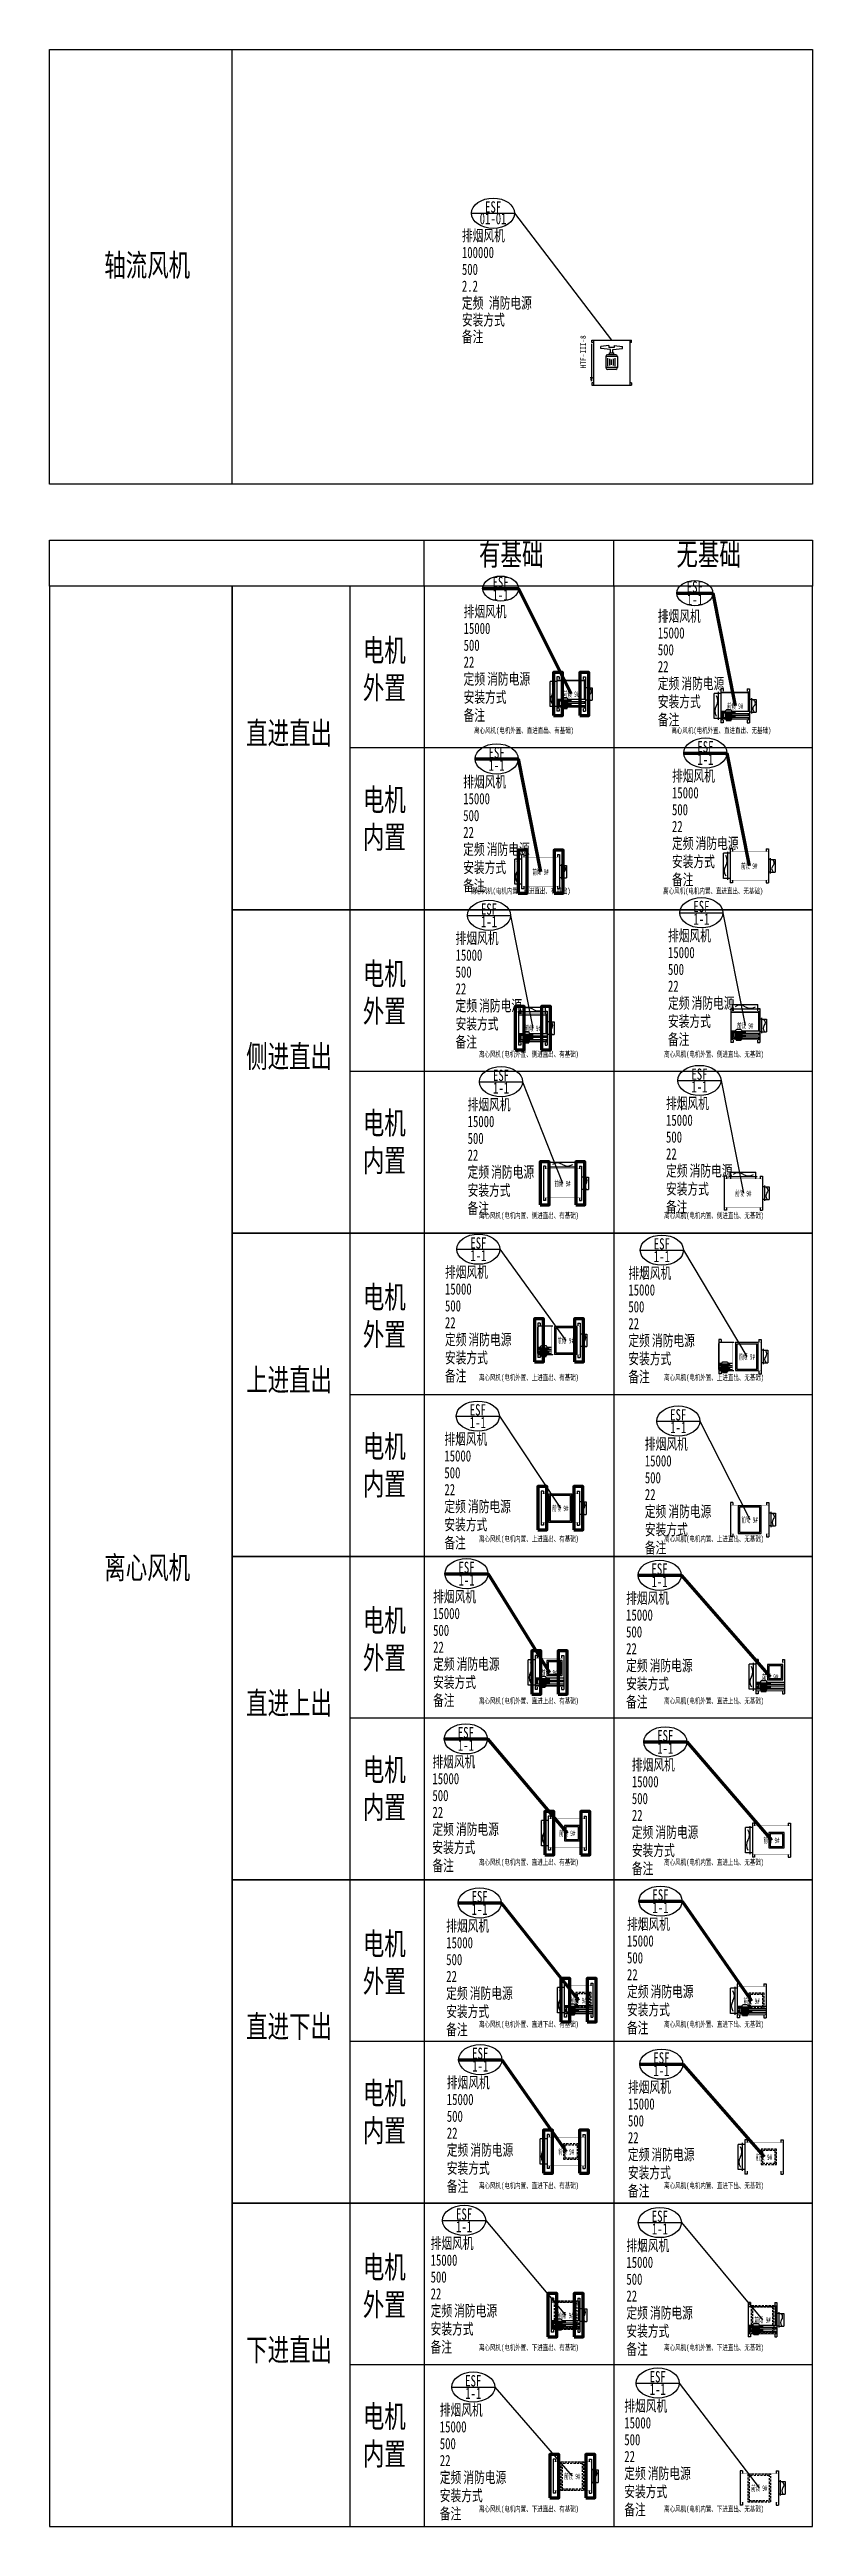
# Model space of a CAD drawing. Header units: millimetres. Extents: x 2960 to 19938, y 38127 to 93237.
import ezdxf
from ezdxf.enums import TextEntityAlignment as Align

# ---------------------------------------------------------------- set-up
doc = ezdxf.new("R2010")
doc.units = ezdxf.units.MM
doc.header["$LTSCALE"] = 1000
doc.linetypes.add('DASHED', pattern=[0.75, 0.5, -0.25])
for name, color, linetype in [('H-BASE', 7, 'Continuous'), ('H-DIMS-FANS', 7, 'Continuous'), ('H-EQUP-FANS', 4, 'Continuous')]:
    doc.layers.add(name, color=color, linetype=linetype)
doc.styles.add('TH-STYLE1', font='STFANGSO.TTF', dxfattribs={"width": 0.7})

msp = doc.modelspace()

# ---------------------------------------------------------------- texts
at = {"layer": 'H-EQUP-FANS', "color": 3, "attachment_point": 1, "style": 'TH-STYLE1'}
for s, insert, char_height, width in [('轴流风机', (4179, 88690), 500, 2315.48), ('有基础', (12518, 82260), 500, 2315.48), ('无基础', (16911, 82260), 500, 2315.48), ('电机外置', (9933, 80120), 500, 1261.22), ('直进直出', (7336, 78279), 500, 2315.48), ('离心风机(电机外置、直进直出、有基础)', (12406, 78152), 125, 2432.87), ('离心风机(电机外置、直进直出、无基础)', (16797, 78152), 125, 2432.87), ('电机\\P内置', (9933, 76797), 500, 1261.22), ('离心风机(电机内置、直进直出、有基础)', (12331, 74580), 125, 2367.32), ('离心风机(电机内置、直进直出、无基础)', (16616, 74580), 125, 2379.96), ('电机外置', (9933, 72925), 500, 1261.22), ('侧进直出', (7336, 71085), 500, 2315.48), ('离心风机(电机外置、侧进直出、有基础)', (12516, 70948), 125, 2432.87), ('离心风机(电机外置、侧进直出、无基础)', (16636, 70948), 125, 2432.87), ('电机\\P内置', (9933, 69603), 500, 1261.22), ('离心风机(电机内置、侧进直出、有基础)', (12516, 67358), 125, 2432.87), ('离心风机(电机内置、侧进直出、无基础)', (16636, 67358), 125, 2432.87), ('电机外置', (9933, 65731), 500, 1361.89), ('上进直出', (7336, 63890), 500, 2315.48), ('电机\\P内置', (9933, 62408), 500, 2315.48), ('离心风机', (4179, 59710), 500, 2315.48), ('电机外置', (9933, 58536), 500, 1361.89), ('直进上出', (7336, 56696), 500, 2315.48), ('电机\\P内置', (9933, 55214), 500, 2315.48), ('电机外置', (9933, 51342), 500, 1361.89), ('直进下出', (7336, 49501), 500, 2315.48), ('电机\\P内置', (9933, 48020), 500, 2315.48), ('电机外置', (9933, 44148), 500, 1261.22), ('下进直出', (7336, 42307), 500, 2315.48), ('电机\\P内置', (9933, 40825), 500, 1261.22)]:
    msp.add_mtext(s, dxfattribs=dict(at, insert=insert, char_height=char_height, width=width))
at = {"layer": 'H-EQUP-FANS', "color": 6, "char_height": 125, "width": 2432.87, "attachment_point": 1, "style": 'TH-STYLE1'}
for s, insert in [('离心风机(电机外置、上进直出、有基础)', (12516, 63754)), ('离心风机(电机外置、上进直出、无基础)', (16636, 63754)), ('离心风机(电机内置、上进直出、有基础)', (12516, 60164)), ('离心风机(电机内置、上进直出、无基础)', (16636, 60164)), ('离心风机(电机外置、直进上出、有基础)', (12516, 56559)), ('离心风机(电机外置、直进上出、无基础)', (16636, 56559)), ('离心风机(电机内置、直进上出、有基础)', (12516, 52970)), ('离心风机(电机内置、直进上出、无基础)', (16636, 52970)), ('离心风机(电机外置、直进下出、有基础)', (12516, 49365)), ('离心风机(电机外置、直进下出、无基础)', (16636, 49365)), ('离心风机(电机内置、直进下出、有基础)', (12516, 45775)), ('离心风机(电机内置、直进下出、无基础)', (16636, 45775)), ('离心风机(电机外置、下进直出、有基础)', (12516, 42171)), ('离心风机(电机外置、下进直出、无基础)', (16636, 42171)), ('离心风机(电机内置、下进直出、有基础)', (12516, 38581)), ('离心风机(电机内置、下进直出、无基础)', (16636, 38581))]:
    msp.add_mtext(s, dxfattribs=dict(at, insert=insert))

# ---------------------------------------------------------------- blocks, each defined once
blk = doc.blocks.new('*U68')
for p, q in [((1555, -86), (1555, -916)), ((1560, -50), (1560, 0)), ((1560, 0), (2440, 0)), ((1595, -50), (1560, -50)), ((1595, 0), (1595, -1000)), ((1940, -120), (1760, -139)), ((1760, -188), (1760, -139)), ((1975, -211), (1760, -188)), ((1869, -367), (1869, -613)), ((2131, -367), (1869, -367)), ((2090, -326), (1910, -326)), ((1918, -582), (1918, -398)), ((1940, -120), (1940, -167)), ((2060, -167), (1940, -167)), ((1951, -326), (1951, -285)), ((1951, -285), (2049, -285)), ((1959, -564), (1959, -416)), ((1975, -285), (1975, -211)), ((2000, -551), (2000, -428)), ((2025, -211), (2240, -188)), ((2025, -285), (2025, -211)), ((2041, -564), (2041, -416)), ((2049, -326), (2049, -285)), ((2060, -120), (2240, -139)), ((2060, -120), (2060, -167)), ((2082, -582), (2082, -398)), ((2131, -367), (2131, -613)), ((2240, -188), (2240, -139)), ((2405, 0), (2405, -1000)), ((2440, -50), (2405, -50)), ((2440, -50), (2440, 0)), ((1555, -916), (1539, -821)), ((1555, -916), (1571, -821)), ((1560, -950), (1560, -1000)), ((1595, -950), (1560, -950)), ((1560, -1000), (2440, -1000)), ((2131, -613), (1869, -613)), ((2090, -654), (1910, -654)), ((2440, -951), (2405, -951)), ((2440, -951), (2440, -1001))]:
    blk.add_line(p, q)
for centre, start, end in [((1910, -367), 90, 180), ((2090, -367), 0, 90), ((1910, -613), 180, 270), ((2090, -613), 270, 0)]:
    blk.add_arc(centre, 41, start, end)
at = {"layer": 'H-DIMS-FANS'}
for p, q in [((-1118, 2823), (-158, 2823)), ((-158, 2823), (2000, 0))]:
    blk.add_line(p, q, dxfattribs=at)
blk.add_ellipse((-638, 2823), major_axis=(-480, 0), ratio=0.7, dxfattribs=at)
at = {"style": 'TH-STYLE1', "width": 0.8}
blk.add_text('HTF-III-8', height=125, rotation=90, dxfattribs=at).set_placement((1366, -260), align=Align.MIDDLE_CENTER)
at = {"layer": 'H-DIMS-FANS', "style": 'TH-STYLE1', "width": 0.7}
for tag, p in [('楼层-编号', (-638, 2703)), ('设备符号', (-638, 2963))]:
    blk.add_attdef(tag, text='', height=250, dxfattribs=at).set_placement(p, align=Align.MIDDLE_CENTER)
for tag, p in [('风机功能', (-1332, 2201)), ('全压', (-1332, 1451)), ('风量', (-1332, 1826)), ('电量', (-1332, 1076)), ('定频', (-1332, 701)), ('安装方式', (-1332, 326)), ('消防电源', (-731, 701)), ('备注', (-1332, -49))]:
    blk.add_attdef(tag, p, '', height=250, dxfattribs=at)
blk = doc.blocks.new('*U66')
for p, q in [((2303, 445), (2203, 445)), ((2203, -115), (2203, 445)), ((2303, -145), (2303, 475)), ((2353, 445), (2303, 445)), ((2403, 545), (2353, 545)), ((2353, 545), (2353, -215)), ((2993, 455), (2353, 455)), ((2453, 39), (2353, 39)), ((2403, 545), (2403, 485)), ((2449, 2), (2408, 2)), ((2408, 2), (2408, -98)), ((2446, 2), (2446, 30)), ((2449, 2), (2449, -98)), ((2600, 25), (2453, 25)), ((2460, 25), (2460, -121)), ((2465, 25), (2465, -121)), ((2476, 25), (2476, -121)), ((2570, 79), (2483, 79)), ((2483, 74), (2483, 79)), ((2491, 25), (2491, -121)), ((2508, 25), (2508, -121)), ((2527, 25), (2527, -28)), ((2545, 25), (2545, -121)), ((2562, 25), (2562, -121)), ((2570, 74), (2570, 79)), ((2578, 25), (2578, -121)), ((2588, 25), (2588, -121)), ((2593, 25), (2593, -121)), ((2993, 39), (2600, 39)), ((2608, -2), (2608, 30)), ((2943, 545), (2993, 545)), ((2943, 545), (2943, 485)), ((2963, 485), (2963, 39)), ((2993, 545), (2993, -215)), ((3043, 305), (2993, 305)), ((3043, 25), (2993, 25)), ((3043, -5), (3043, 335)), ((3043, 305), (3143, 305)), ((3043, 25), (3143, 25)), ((3143, 305), (3143, 25)), ((2303, -115), (2203, -115)), ((2353, -115), (2303, -115)), ((2408, -11), (2353, -11)), ((2408, -47), (2353, -47)), ((2408, -97), (2353, -97)), ((2353, -125), (2454, -125)), ((2403, -215), (2353, -215)), ((2383, -11), (2383, -47)), ((2383, -97), (2383, -155)), ((2403, -155), (2403, -215)), ((2449, -98), (2408, -98)), ((2449, -2), (2453, -2)), ((2449, -94), (2453, -94)), ((2453, -97), (2449, -97)), ((2600, -121), (2453, -121)), ((2527, -71), (2527, -121)), ((2599, -125), (2993, -125)), ((2993, -11), (2600, -11)), ((2993, -47), (2600, -47)), ((2993, -97), (2600, -97)), ((2608, -88), (2608, -55)), ((2943, -155), (2943, -215)), ((2943, -215), (2993, -215)), ((2963, -11), (2963, -47)), ((2963, -97), (2963, -155))]:
    blk.add_line(p, q)
at = {"const_width": 6}
blk.add_lwpolyline([(2581, -155), (2383, -155, -0.414214), (2353, -125), (2353, 455, -0.414214), (2383, 485), (2963, 485, -0.414214), (2993, 455), (2993, -125, -0.414214), (2963, -155), (2581, -155)], format="xyb", dxfattribs=at)
for points in [[(2408, -2), (2378, -2), (2378, 30), (2453, 30), (2453, -2), (2449, -2)], [(2408, -88), (2378, -88), (2378, -55), (2408, -55)]]:
    blk.add_lwpolyline(points)
for points in [[(2570, 74), (2483, 74, 0.414214), (2453, 44), (2453, -121, 0.414214), (2463, -131), (2590, -131, 0.414214), (2600, -121), (2600, 44, 0.414214)], [(2586, -131), (2467, -131), (2467, -142, 0.414214), (2471, -146), (2582, -146, 0.414214), (2586, -142)], [(2581, -146), (2472, -146), (2472, -157, 0.414214), (2476, -161), (2577, -161, 0.414214), (2581, -157)]]:
    blk.add_lwpolyline(points, format="xyb", close=True)
for points in [[(2675, 30), (2600, 30), (2600, -2), (2675, -2)], [(2533, -28), (2521, -28), (2521, -71), (2533, -71)], [(2675, -55), (2600, -55), (2600, -88), (2675, -88)]]:
    blk.add_lwpolyline(points, close=True)
for centre in [(2398, 14), (2427, 14), (2627, 14), (2656, 14), (2398, -72), (2627, -72), (2656, -72)]:
    blk.add_circle(centre, 4.87)
for centre, radius, start, end in [((2427, 52), 206, 146.7431, 213.2569), ((2082, 278), 206, 326.7431, 33.2569), ((3144, 103), 78.6, 129.0719, 230.9281), ((3045, 225), 78.6, 309.0719, 50.9281)]:
    blk.add_arc(centre, radius, start, end)
at = {"layer": 'H-BASE', "linetype": 'ByBlock', "lineweight": 100}
for points in [[(2278, -315), (2478, -315), (2478, 645), (2278, 645)], [(2868, -315), (3068, -315), (3068, 645), (2868, 645)]]:
    blk.add_lwpolyline(points, close=True, dxfattribs=at)
at = {"layer": 'H-DIMS-FANS', "linetype": 'ByBlock', "lineweight": 100}
blk.add_line((703, 2509), (1503, 2509), dxfattribs=at)
blk.add_lwpolyline([(1503, 2509), (2673, 165)], dxfattribs=at)
at = {"layer": 'H-DIMS-FANS'}
blk.add_ellipse((1103, 2509), major_axis=(-400, 0), ratio=0.7, dxfattribs=at)
at = {"style": 'TH-STYLE1', "width": 0.55}
blk.add_text('前倾 9#', height=125, dxfattribs=at).set_placement((2673, 165), align=Align.MIDDLE)
at = {"layer": 'H-DIMS-FANS', "style": 'TH-STYLE1', "width": 0.7}
for tag, p in [('设备符号', (1103, 2649)), ('楼层-编号', (1103, 2369))]:
    blk.add_attdef(tag, text='', height=250, dxfattribs=at).set_placement(p, align=Align.MIDDLE_CENTER)
for tag, p in [('风机功能', (279, 1875)), ('风量', (279, 1500)), ('全压', (279, 1125)), ('定频', (279, 375)), ('电量', (279, 750)), ('消防电源', (804, 375)), ('安装方式', (279, -29)), ('备注', (279, -433))]:
    blk.add_attdef(tag, p, '', height=250, dxfattribs=at)
blk = doc.blocks.new('*U71')
for p, q in [((1630, 280), (1530, 280)), ((1530, -280), (1530, 280)), ((1630, -310), (1630, 310)), ((1680, 280), (1630, 280)), ((1730, 380), (1680, 380)), ((1680, 380), (1680, -380)), ((2320, 290), (1680, 290)), ((1730, 380), (1730, 320)), ((2270, 380), (2320, 380)), ((2270, 380), (2270, 320)), ((2290, 320), (2290, -126)), ((2320, 380), (2320, -380)), ((2370, 140), (2320, 140)), ((2370, -170), (2370, 170)), ((2370, 140), (2470, 140)), ((2470, 140), (2470, -140)), ((1630, -280), (1530, -280)), ((1680, -280), (1630, -280)), ((1780, -126), (1680, -126)), ((1735, -176), (1680, -176)), ((1735, -211), (1680, -211)), ((1735, -261), (1680, -261)), ((1680, -290), (1781, -290)), ((1730, -380), (1680, -380)), ((1710, -176), (1710, -211)), ((1710, -261), (1710, -320)), ((1730, -320), (1730, -380)), ((1776, -163), (1735, -163)), ((1735, -163), (1735, -263)), ((1776, -263), (1735, -263)), ((1772, -163), (1772, -135)), ((1776, -163), (1776, -263)), ((1776, -167), (1780, -167)), ((1776, -259), (1780, -259)), ((1780, -261), (1776, -261)), ((1927, -140), (1780, -140)), ((1927, -286), (1780, -286)), ((1787, -140), (1787, -286)), ((1792, -140), (1792, -286)), ((1802, -140), (1802, -286)), ((1897, -86), (1810, -86)), ((1810, -91), (1810, -86)), ((1818, -140), (1818, -286)), ((1835, -140), (1835, -286)), ((1853, -140), (1853, -193)), ((1853, -236), (1853, -286)), ((1872, -140), (1872, -286)), ((1889, -140), (1889, -286)), ((1897, -91), (1897, -86)), ((1904, -140), (1904, -286)), ((1915, -140), (1915, -286)), ((1920, -140), (1920, -286)), ((1926, -290), (2320, -290)), ((2320, -126), (1927, -126)), ((2320, -176), (1927, -176)), ((2320, -211), (1927, -211)), ((2320, -261), (1927, -261)), ((1934, -167), (1934, -135)), ((1934, -253), (1934, -220)), ((2270, -320), (2270, -380)), ((2270, -380), (2320, -380)), ((2290, -176), (2290, -211)), ((2290, -261), (2290, -320)), ((2370, -140), (2320, -140)), ((2370, -140), (2470, -140))]:
    blk.add_line(p, q)
at = {"const_width": 6}
blk.add_lwpolyline([(1908, -320), (1710, -320, -0.414214), (1680, -290), (1680, 290, -0.414214), (1710, 320), (2290, 320, -0.414214), (2320, 290), (2320, -290, -0.414214), (2290, -320), (1908, -320)], format="xyb", dxfattribs=at)
for points in [[(1735, -167), (1705, -167), (1705, -135), (1780, -135), (1780, -167), (1776, -167)], [(1735, -253), (1705, -253), (1705, -220), (1735, -220)]]:
    blk.add_lwpolyline(points)
for points in [[(1897, -91), (1810, -91, 0.414214), (1780, -121), (1780, -286, 0.414214), (1790, -296), (1917, -296, 0.414214), (1927, -286), (1927, -121, 0.414214)], [(1913, -296), (1794, -296), (1794, -307, 0.414214), (1798, -311), (1909, -311, 0.414214), (1913, -307)], [(1908, -311), (1799, -311), (1799, -322, 0.414214), (1803, -326), (1904, -326, 0.414214), (1908, -322)]]:
    blk.add_lwpolyline(points, format="xyb", close=True)
for points in [[(1859, -193), (1847, -193), (1847, -236), (1859, -236)], [(2002, -135), (1927, -135), (1927, -167), (2002, -167)], [(2002, -220), (1927, -220), (1927, -253), (2002, -253)]]:
    blk.add_lwpolyline(points, close=True)
for centre in [(1724, -151), (1724, -236), (1753, -151), (1953, -151), (1953, -236), (1982, -151), (1982, -236)]:
    blk.add_circle(centre, 4.87)
for centre, radius, start, end in [((1753, -113), 206, 146.7431, 213.2569), ((1409, 113), 206, 326.7431, 33.2569), ((2371, 60), 78.6, 309.0719, 50.9281), ((2470, -62), 78.6, 129.0719, 230.9281)]:
    blk.add_arc(centre, radius, start, end)
at = {"layer": 'H-DIMS-FANS', "linetype": 'ByBlock', "lineweight": 100}
blk.add_line((703, 2509), (1503, 2509), dxfattribs=at)
blk.add_lwpolyline([(1503, 2509), (2000, 0)], dxfattribs=at)
at = {"layer": 'H-DIMS-FANS'}
blk.add_ellipse((1103, 2509), major_axis=(-400, 0), ratio=0.7, dxfattribs=at)
at = {"style": 'TH-STYLE1', "width": 0.55}
blk.add_text('前倾 9#', height=125, dxfattribs=at).set_placement((2000, 0), align=Align.MIDDLE)
at = {"layer": 'H-DIMS-FANS', "style": 'TH-STYLE1', "width": 0.7}
for tag, p in [('设备符号', (1103, 2649)), ('楼层-编号', (1103, 2369))]:
    blk.add_attdef(tag, text='', height=250, dxfattribs=at).set_placement(p, align=Align.MIDDLE_CENTER)
for tag, p in [('风机功能', (279, 1875)), ('风量', (279, 1500)), ('全压', (279, 1125)), ('定频', (279, 375)), ('电量', (279, 750)), ('消防电源', (804, 375)), ('安装方式', (279, -29)), ('备注', (279, -433))]:
    blk.add_attdef(tag, p, '', height=250, dxfattribs=at)
blk = doc.blocks.new('*U75')
for p, q in [((1525, 280), (1425, 280)), ((1425, -280), (1425, 280)), ((1525, -310), (1525, 310)), ((1575, 280), (1525, 280)), ((1625, 380), (1575, 380)), ((1575, 380), (1575, -380)), ((1625, 380), (1625, 320)), ((2375, 380), (2425, 380)), ((2375, 380), (2375, 320)), ((2425, 380), (2425, -380)), ((2475, 140), (2425, 140)), ((2475, -170), (2475, 170)), ((2475, 140), (2575, 140)), ((2575, 140), (2575, -140)), ((1525, -280), (1425, -280)), ((1575, -280), (1525, -280)), ((1625, -380), (1575, -380)), ((1625, -320), (1625, -380)), ((2375, -320), (2375, -380)), ((2375, -380), (2425, -380)), ((2475, -140), (2425, -140)), ((2475, -140), (2575, -140))]:
    blk.add_line(p, q)
at = {"const_width": 6}
blk.add_lwpolyline([(1803, -320), (1605, -320, -0.414214), (1575, -290), (1575, 290, -0.414214), (1605, 320), (2395, 320, -0.414214), (2425, 290), (2425, -290, -0.414214), (2395, -320), (1803, -320)], format="xyb", dxfattribs=at)
for centre, radius, start, end in [((1648, -113), 206, 146.7431, 213.2569), ((1304, 113), 206, 326.7431, 33.2569), ((2583, -64), 85.7, 131.5038, 228.4962), ((2469, 64), 85.7, 311.5038, 48.4962)]:
    blk.add_arc(centre, radius, start, end)
at = {"layer": 'H-BASE', "linetype": 'ByBlock', "lineweight": 100}
for points in [[(1500, -480), (1700, -480), (1700, 480), (1500, 480)], [(2300, -480), (2500, -480), (2500, 480), (2300, 480)]]:
    blk.add_lwpolyline(points, close=True, dxfattribs=at)
at = {"layer": 'H-DIMS-FANS', "linetype": 'ByBlock', "lineweight": 100}
blk.add_line((543, 2509), (1503, 2509), dxfattribs=at)
blk.add_lwpolyline([(1503, 2509), (2000, 0)], dxfattribs=at)
at = {"layer": 'H-DIMS-FANS'}
blk.add_ellipse((1023, 2509), major_axis=(-480, 0), ratio=0.7, dxfattribs=at)
at = {"style": 'TH-STYLE1', "width": 0.55}
blk.add_text('前倾 9#', height=125, dxfattribs=at).set_placement((2000, 0), align=Align.MIDDLE)
at = {"layer": 'H-DIMS-FANS', "style": 'TH-STYLE1', "width": 0.7}
for tag, p in [('设备符号', (1023, 2649)), ('楼层-编号', (1023, 2369))]:
    blk.add_attdef(tag, text='', height=250, dxfattribs=at).set_placement(p, align=Align.MIDDLE_CENTER)
for tag, p in [('风机功能', (279, 1875)), ('风量', (279, 1500)), ('全压', (279, 1125)), ('定频', (279, 375)), ('电量', (279, 750)), ('消防电源', (804, 375)), ('安装方式', (279, -29)), ('备注', (279, -433))]:
    blk.add_attdef(tag, p, '', height=250, dxfattribs=at)
blk = doc.blocks.new('*U78')
for p, q in [((1525, 280), (1425, 280)), ((1425, -280), (1425, 280)), ((1525, -310), (1525, 310)), ((1575, 280), (1525, 280)), ((1625, 380), (1575, 380)), ((1575, 380), (1575, -380)), ((1625, 380), (1625, 320)), ((2375, 380), (2425, 380)), ((2375, 380), (2375, 320)), ((2425, 380), (2425, -380)), ((2475, 140), (2425, 140)), ((2475, -170), (2475, 170)), ((2475, 140), (2575, 140)), ((2575, 140), (2575, -140)), ((1525, -280), (1425, -280)), ((1575, -280), (1525, -280)), ((1625, -380), (1575, -380)), ((1625, -320), (1625, -380)), ((2375, -320), (2375, -380)), ((2375, -380), (2425, -380)), ((2475, -140), (2425, -140)), ((2475, -140), (2575, -140))]:
    blk.add_line(p, q)
at = {"const_width": 6}
blk.add_lwpolyline([(1803, -320), (1605, -320, -0.414214), (1575, -290), (1575, 290, -0.414214), (1605, 320), (2395, 320, -0.414214), (2425, 290), (2425, -290, -0.414214), (2395, -320), (1803, -320)], format="xyb", dxfattribs=at)
for centre, radius, start, end in [((1648, -113), 206, 146.7431, 213.2569), ((1304, 113), 206, 326.7431, 33.2569), ((2583, -64), 85.7, 131.5038, 228.4962), ((2469, 64), 85.7, 311.5038, 48.4962)]:
    blk.add_arc(centre, radius, start, end)
at = {"layer": 'H-DIMS-FANS', "linetype": 'ByBlock', "lineweight": 100}
blk.add_line((543, 2509), (1503, 2509), dxfattribs=at)
blk.add_lwpolyline([(1503, 2509), (2000, 0)], dxfattribs=at)
at = {"layer": 'H-DIMS-FANS'}
blk.add_ellipse((1023, 2509), major_axis=(-480, 0), ratio=0.7, dxfattribs=at)
at = {"style": 'TH-STYLE1', "width": 0.55}
blk.add_text('前倾 9#', height=125, dxfattribs=at).set_placement((2000, 0), align=Align.MIDDLE)
at = {"layer": 'H-DIMS-FANS', "style": 'TH-STYLE1', "width": 0.7}
for tag, p in [('设备符号', (1023, 2649)), ('楼层-编号', (1023, 2369))]:
    blk.add_attdef(tag, text='', height=250, dxfattribs=at).set_placement(p, align=Align.MIDDLE_CENTER)
for tag, p in [('风机功能', (279, 1875)), ('风量', (279, 1500)), ('全压', (279, 1125)), ('定频', (279, 375)), ('电量', (279, 750)), ('消防电源', (804, 375)), ('安装方式', (279, -29)), ('备注', (279, -433))]:
    blk.add_attdef(tag, p, '', height=250, dxfattribs=at)
blk = doc.blocks.new('*U80')
for p, q in [((1730, 380), (1680, 380)), ((1680, 380), (1680, -380)), ((2320, 290), (1680, 290)), ((1690, 370), (2310, 370)), ((1720, 370), (1720, 470)), ((1720, 470), (2280, 470)), ((1720, 320), (1720, 370)), ((1730, 380), (1730, 320)), ((2270, 380), (2320, 380)), ((2270, 380), (2270, 320)), ((2280, 370), (2280, 470)), ((2280, 320), (2280, 370)), ((2290, 320), (2290, -126)), ((2320, 380), (2320, -380)), ((2370, 140), (2320, 140)), ((2370, -170), (2370, 170)), ((2370, 140), (2470, 140)), ((2470, 140), (2470, -140)), ((1780, -126), (1680, -126)), ((1735, -176), (1680, -176)), ((1735, -211), (1680, -211)), ((1735, -261), (1680, -261)), ((1680, -290), (1781, -290)), ((1730, -380), (1680, -380)), ((1710, -176), (1710, -211)), ((1710, -261), (1710, -320)), ((1730, -320), (1730, -380)), ((1776, -163), (1735, -163)), ((1735, -163), (1735, -263)), ((1776, -263), (1735, -263)), ((1772, -163), (1772, -135)), ((1776, -163), (1776, -263)), ((1776, -167), (1780, -167)), ((1776, -259), (1780, -259)), ((1780, -261), (1776, -261)), ((1927, -140), (1780, -140)), ((1927, -286), (1780, -286)), ((1787, -140), (1787, -286)), ((1792, -140), (1792, -286)), ((1802, -140), (1802, -286)), ((1897, -86), (1810, -86)), ((1810, -91), (1810, -86)), ((1818, -140), (1818, -286)), ((1835, -140), (1835, -286)), ((1853, -140), (1853, -193)), ((1853, -236), (1853, -286)), ((1872, -140), (1872, -286)), ((1889, -140), (1889, -286)), ((1897, -91), (1897, -86)), ((1904, -140), (1904, -286)), ((1915, -140), (1915, -286)), ((1920, -140), (1920, -286)), ((1926, -290), (2320, -290)), ((2320, -126), (1927, -126)), ((2320, -176), (1927, -176)), ((2320, -211), (1927, -211)), ((2320, -261), (1927, -261)), ((1934, -167), (1934, -135)), ((1934, -253), (1934, -220)), ((2270, -320), (2270, -380)), ((2270, -380), (2320, -380)), ((2290, -176), (2290, -211)), ((2290, -261), (2290, -320)), ((2370, -140), (2320, -140)), ((2370, -140), (2470, -140))]:
    blk.add_line(p, q)
at = {"const_width": 6}
blk.add_lwpolyline([(1908, -320), (1710, -320, -0.414214), (1680, -290), (1680, 290, -0.414214), (1710, 320), (2290, 320, -0.414214), (2320, 290), (2320, -290, -0.414214), (2290, -320), (1908, -320)], format="xyb", dxfattribs=at)
for points in [[(1735, -167), (1705, -167), (1705, -135), (1780, -135), (1780, -167), (1776, -167)], [(1735, -253), (1705, -253), (1705, -220), (1735, -220)]]:
    blk.add_lwpolyline(points)
for points in [[(1897, -91), (1810, -91, 0.414214), (1780, -121), (1780, -286, 0.414214), (1790, -296), (1917, -296, 0.414214), (1927, -286), (1927, -121, 0.414214)], [(1913, -296), (1794, -296), (1794, -307, 0.414214), (1798, -311), (1909, -311, 0.414214), (1913, -307)], [(1908, -311), (1799, -311), (1799, -322, 0.414214), (1803, -326), (1904, -326, 0.414214), (1908, -322)]]:
    blk.add_lwpolyline(points, format="xyb", close=True)
for points in [[(1859, -193), (1847, -193), (1847, -236), (1859, -236)], [(2002, -135), (1927, -135), (1927, -167), (2002, -167)], [(2002, -220), (1927, -220), (1927, -253), (2002, -253)]]:
    blk.add_lwpolyline(points, close=True)
for centre in [(1724, -151), (1724, -236), (1753, -151), (1953, -151), (1953, -236), (1982, -151), (1982, -236)]:
    blk.add_circle(centre, 4.87)
for centre, radius, start, end in [((1887, 250), 203, 56.1466, 123.8534), ((2113, 587), 203, 236.1466, 303.8534), ((2491, -64), 94.7, 137.3335, 222.6665), ((2351, 64), 94.7, 317.3335, 42.6665)]:
    blk.add_arc(centre, radius, start, end)
at = {"layer": 'H-BASE', "linetype": 'ByBlock', "lineweight": 100}
for points in [[(1605, -480), (1805, -480), (1805, 480), (1605, 480)], [(2195, -480), (2395, -480), (2395, 480), (2195, 480)]]:
    blk.add_lwpolyline(points, close=True, dxfattribs=at)
at = {"layer": 'H-DIMS-FANS'}
blk.add_line((543, 2509), (1503, 2509), dxfattribs=at)
blk.add_lwpolyline([(1503, 2509), (2000, 0)], dxfattribs=at)
blk.add_ellipse((1023, 2509), major_axis=(-480, 0), ratio=0.7, dxfattribs=at)
at = {"style": 'TH-STYLE1', "width": 0.55}
blk.add_text('前倾 9#', height=125, dxfattribs=at).set_placement((2000, 0), align=Align.MIDDLE)
at = {"layer": 'H-DIMS-FANS', "style": 'TH-STYLE1', "width": 0.7}
for tag, p in [('设备符号', (1023, 2649)), ('楼层-编号', (1023, 2369))]:
    blk.add_attdef(tag, text='', height=250, dxfattribs=at).set_placement(p, align=Align.MIDDLE_CENTER)
for tag, p in [('风机功能', (279, 1875)), ('风量', (279, 1500)), ('全压', (279, 1125)), ('定频', (279, 375)), ('电量', (279, 750)), ('消防电源', (804, 375)), ('安装方式', (279, -29)), ('备注', (279, -433))]:
    blk.add_attdef(tag, p, '', height=250, dxfattribs=at)
blk = doc.blocks.new('*U83')
for p, q in [((1730, 380), (1680, 380)), ((1680, 380), (1680, -380)), ((2320, 290), (1680, 290)), ((1690, 370), (2310, 370)), ((1720, 370), (1720, 470)), ((1720, 470), (2280, 470)), ((1720, 320), (1720, 370)), ((1730, 380), (1730, 320)), ((2270, 380), (2320, 380)), ((2270, 380), (2270, 320)), ((2280, 370), (2280, 470)), ((2280, 320), (2280, 370)), ((2290, 320), (2290, -126)), ((2320, 380), (2320, -380)), ((2370, 140), (2320, 140)), ((2370, -170), (2370, 170)), ((2370, 140), (2470, 140)), ((2470, 140), (2470, -140)), ((1780, -126), (1680, -126)), ((1735, -176), (1680, -176)), ((1735, -211), (1680, -211)), ((1735, -261), (1680, -261)), ((1680, -290), (1781, -290)), ((1730, -380), (1680, -380)), ((1710, -176), (1710, -211)), ((1710, -261), (1710, -320)), ((1730, -320), (1730, -380)), ((1776, -163), (1735, -163)), ((1735, -163), (1735, -263)), ((1776, -263), (1735, -263)), ((1772, -163), (1772, -135)), ((1776, -163), (1776, -263)), ((1776, -167), (1780, -167)), ((1776, -259), (1780, -259)), ((1780, -261), (1776, -261)), ((1927, -140), (1780, -140)), ((1927, -286), (1780, -286)), ((1787, -140), (1787, -286)), ((1792, -140), (1792, -286)), ((1802, -140), (1802, -286)), ((1897, -86), (1810, -86)), ((1810, -91), (1810, -86)), ((1818, -140), (1818, -286)), ((1835, -140), (1835, -286)), ((1853, -140), (1853, -193)), ((1853, -236), (1853, -286)), ((1872, -140), (1872, -286)), ((1889, -140), (1889, -286)), ((1897, -91), (1897, -86)), ((1904, -140), (1904, -286)), ((1915, -140), (1915, -286)), ((1920, -140), (1920, -286)), ((1926, -290), (2320, -290)), ((2320, -126), (1927, -126)), ((2320, -176), (1927, -176)), ((2320, -211), (1927, -211)), ((2320, -261), (1927, -261)), ((1934, -167), (1934, -135)), ((1934, -253), (1934, -220)), ((2270, -320), (2270, -380)), ((2270, -380), (2320, -380)), ((2290, -176), (2290, -211)), ((2290, -261), (2290, -320)), ((2370, -140), (2320, -140)), ((2370, -140), (2470, -140))]:
    blk.add_line(p, q)
at = {"const_width": 6}
blk.add_lwpolyline([(1908, -320), (1710, -320, -0.414214), (1680, -290), (1680, 290, -0.414214), (1710, 320), (2290, 320, -0.414214), (2320, 290), (2320, -290, -0.414214), (2290, -320), (1908, -320)], format="xyb", dxfattribs=at)
for points in [[(1735, -167), (1705, -167), (1705, -135), (1780, -135), (1780, -167), (1776, -167)], [(1735, -253), (1705, -253), (1705, -220), (1735, -220)]]:
    blk.add_lwpolyline(points)
for points in [[(1897, -91), (1810, -91, 0.414214), (1780, -121), (1780, -286, 0.414214), (1790, -296), (1917, -296, 0.414214), (1927, -286), (1927, -121, 0.414214)], [(1913, -296), (1794, -296), (1794, -307, 0.414214), (1798, -311), (1909, -311, 0.414214), (1913, -307)], [(1908, -311), (1799, -311), (1799, -322, 0.414214), (1803, -326), (1904, -326, 0.414214), (1908, -322)]]:
    blk.add_lwpolyline(points, format="xyb", close=True)
for points in [[(1859, -193), (1847, -193), (1847, -236), (1859, -236)], [(2002, -135), (1927, -135), (1927, -167), (2002, -167)], [(2002, -220), (1927, -220), (1927, -253), (2002, -253)]]:
    blk.add_lwpolyline(points, close=True)
for centre in [(1724, -151), (1724, -236), (1753, -151), (1953, -151), (1953, -236), (1982, -151), (1982, -236)]:
    blk.add_circle(centre, 4.87)
for centre, radius, start, end in [((1887, 250), 203, 56.1466, 123.8534), ((2113, 587), 203, 236.1466, 303.8534), ((2491, -64), 94.7, 137.3335, 222.6665), ((2351, 64), 94.7, 317.3335, 42.6665)]:
    blk.add_arc(centre, radius, start, end)
at = {"layer": 'H-DIMS-FANS'}
blk.add_line((543, 2509), (1503, 2509), dxfattribs=at)
blk.add_lwpolyline([(1503, 2509), (2000, 0)], dxfattribs=at)
blk.add_ellipse((1023, 2509), major_axis=(-480, 0), ratio=0.7, dxfattribs=at)
at = {"style": 'TH-STYLE1', "width": 0.55}
blk.add_text('前倾 9#', height=125, dxfattribs=at).set_placement((2000, 0), align=Align.MIDDLE)
at = {"layer": 'H-DIMS-FANS', "style": 'TH-STYLE1', "width": 0.7}
for tag, p in [('设备符号', (1023, 2649)), ('楼层-编号', (1023, 2369))]:
    blk.add_attdef(tag, text='', height=250, dxfattribs=at).set_placement(p, align=Align.MIDDLE_CENTER)
for tag, p in [('风机功能', (279, 1875)), ('风量', (279, 1500)), ('全压', (279, 1125)), ('定频', (279, 375)), ('电量', (279, 750)), ('消防电源', (804, 375)), ('安装方式', (279, -29)), ('备注', (279, -433))]:
    blk.add_attdef(tag, p, '', height=250, dxfattribs=at)
blk = doc.blocks.new('*U85')
for p, q in [((2016, 628), (1966, 628)), ((1966, 628), (1966, -132)), ((2016, 628), (2016, 568)), ((2081, 618), (2701, 618)), ((2111, 618), (2111, 718)), ((2111, 718), (2671, 718)), ((2111, 568), (2111, 618)), ((2671, 618), (2671, 718)), ((2671, 568), (2671, 618)), ((2766, 628), (2816, 628)), ((2766, 628), (2766, 568)), ((2816, 628), (2816, -132)), ((2866, 388), (2816, 388)), ((2866, 108), (2816, 108)), ((2866, 78), (2866, 418)), ((2866, 388), (2966, 388)), ((2866, 108), (2966, 108)), ((2966, 388), (2966, 108)), ((2016, -132), (1966, -132)), ((2016, -72), (2016, -132)), ((2766, -72), (2766, -132)), ((2766, -132), (2816, -132))]:
    blk.add_line(p, q)
at = {"const_width": 6}
blk.add_lwpolyline([(2194, -72), (1996, -72, -0.414214), (1966, -42), (1966, 538, -0.414214), (1996, 568), (2786, 568, -0.414214), (2816, 538), (2816, -42, -0.414214), (2786, -72), (2194, -72)], format="xyb", dxfattribs=at)
for centre, radius, start, end in [((2278, 495), 206, 56.7431, 123.2569), ((2504, 839), 206, 236.7431, 303.2569), ((2987, 184), 95.1, 137.5795, 222.4205), ((2847, 312), 95.1, 317.5795, 42.4205)]:
    blk.add_arc(centre, radius, start, end)
at = {"layer": 'H-BASE', "linetype": 'ByBlock', "lineweight": 100}
for points in [[(1891, -232), (2091, -232), (2091, 728), (1891, 728)], [(2691, -232), (2891, -232), (2891, 728), (2691, 728)]]:
    blk.add_lwpolyline(points, close=True, dxfattribs=at)
at = {"layer": 'H-DIMS-FANS'}
blk.add_line((543, 2509), (1503, 2509), dxfattribs=at)
blk.add_lwpolyline([(1503, 2509), (2391, 248)], dxfattribs=at)
blk.add_ellipse((1023, 2509), major_axis=(-480, 0), ratio=0.7, dxfattribs=at)
at = {"style": 'TH-STYLE1', "width": 0.55}
blk.add_text('前倾 9#', height=125, dxfattribs=at).set_placement((2391, 248), align=Align.MIDDLE)
at = {"layer": 'H-DIMS-FANS', "style": 'TH-STYLE1', "width": 0.7}
for tag, p in [('设备符号', (1023, 2649)), ('楼层-编号', (1023, 2369))]:
    blk.add_attdef(tag, text='', height=250, dxfattribs=at).set_placement(p, align=Align.MIDDLE_CENTER)
for tag, p in [('风机功能', (279, 1875)), ('风量', (279, 1500)), ('全压', (279, 1125)), ('定频', (279, 375)), ('电量', (279, 750)), ('消防电源', (804, 375)), ('安装方式', (279, -29)), ('备注', (279, -433))]:
    blk.add_attdef(tag, p, '', height=250, dxfattribs=at)
blk = doc.blocks.new('*U88')
for p, q in [((1625, 380), (1575, 380)), ((1575, 380), (1575, -380)), ((1625, 380), (1625, 320)), ((1690, 370), (2310, 370)), ((1720, 370), (1720, 470)), ((1720, 470), (2280, 470)), ((1720, 320), (1720, 370)), ((2280, 370), (2280, 470)), ((2280, 320), (2280, 370)), ((2375, 380), (2425, 380)), ((2375, 380), (2375, 320)), ((2425, 380), (2425, -380)), ((2475, 140), (2425, 140)), ((2475, -170), (2475, 170)), ((2475, 140), (2575, 140)), ((2575, 140), (2575, -140)), ((1625, -380), (1575, -380)), ((1625, -320), (1625, -380)), ((2375, -320), (2375, -380)), ((2375, -380), (2425, -380)), ((2475, -140), (2425, -140)), ((2475, -140), (2575, -140))]:
    blk.add_line(p, q)
at = {"const_width": 6}
blk.add_lwpolyline([(1803, -320), (1605, -320, -0.414214), (1575, -290), (1575, 290, -0.414214), (1605, 320), (2395, 320, -0.414214), (2425, 290), (2425, -290, -0.414214), (2395, -320), (1803, -320)], format="xyb", dxfattribs=at)
for centre, radius, start, end in [((1887, 247), 206, 56.7431, 123.2569), ((2113, 591), 206, 236.7431, 303.2569), ((2596, -64), 95.1, 137.5795, 222.4205), ((2456, 64), 95.1, 317.5795, 42.4205)]:
    blk.add_arc(centre, radius, start, end)
at = {"layer": 'H-DIMS-FANS'}
blk.add_line((543, 2509), (1503, 2509), dxfattribs=at)
blk.add_lwpolyline([(1503, 2509), (2000, 0)], dxfattribs=at)
blk.add_ellipse((1023, 2509), major_axis=(-480, 0), ratio=0.7, dxfattribs=at)
at = {"style": 'TH-STYLE1', "width": 0.55}
blk.add_text('前倾 9#', height=125, dxfattribs=at).set_placement((2000, 0), align=Align.MIDDLE)
at = {"layer": 'H-DIMS-FANS', "style": 'TH-STYLE1', "width": 0.7}
for tag, p in [('设备符号', (1023, 2649)), ('楼层-编号', (1023, 2369))]:
    blk.add_attdef(tag, text='', height=250, dxfattribs=at).set_placement(p, align=Align.MIDDLE_CENTER)
for tag, p in [('风机功能', (279, 1875)), ('风量', (279, 1500)), ('全压', (279, 1125)), ('定频', (279, 375)), ('电量', (279, 750)), ('消防电源', (804, 375)), ('安装方式', (279, -29)), ('备注', (279, -433))]:
    blk.add_attdef(tag, p, '', height=250, dxfattribs=at)
blk = doc.blocks.new('*U92')
for p, q in [((1430, 380), (1380, 380)), ((1380, 380), (1380, -380)), ((1430, 380), (1430, 320)), ((2270, 380), (2320, 380)), ((2270, 380), (2270, 320)), ((2320, 380), (2320, -380)), ((2370, 140), (2320, 140)), ((2370, -170), (2370, 170)), ((2370, 140), (2470, 140)), ((2470, 140), (2470, -140)), ((1438, -156), (1380, -156)), ((1430, -206), (1380, -206)), ((1430, -241), (1380, -241)), ((1430, -291), (1380, -291)), ((1430, -380), (1380, -380)), ((1430, -193), (1430, -165)), ((1434, -193), (1430, -193)), ((1430, -193), (1430, -293)), ((1434, -293), (1430, -293)), ((1430, -320), (1430, -380)), ((1434, -193), (1434, -293)), ((1434, -197), (1438, -197)), ((1434, -289), (1438, -289)), ((1438, -291), (1434, -291)), ((1584, -170), (1438, -170)), ((1584, -316), (1438, -316)), ((1444, -170), (1444, -316)), ((1449, -170), (1449, -316)), ((1460, -170), (1460, -316)), ((1475, -170), (1475, -316)), ((1492, -170), (1492, -316)), ((1511, -170), (1511, -223)), ((1511, -266), (1511, -316)), ((1529, -170), (1529, -316)), ((1547, -170), (1547, -316)), ((1562, -170), (1562, -316)), ((1573, -170), (1573, -316)), ((1577, -170), (1577, -316)), ((1680, -156), (1584, -156)), ((1680, -206), (1584, -206)), ((1680, -241), (1584, -241)), ((1680, -291), (1584, -291)), ((1592, -197), (1592, -165)), ((1592, -283), (1592, -250)), ((2270, -320), (2270, -380)), ((2270, -380), (2320, -380)), ((2370, -140), (2320, -140)), ((2370, -140), (2470, -140))]:
    blk.add_line(p, q)
blk.add_lwpolyline([(1438, -320), (1410, -320, -0.414214), (1380, -290), (1380, 290, -0.414214), (1410, 320), (1710, 320)], format="xyb")
at = {"const_width": 6}
blk.add_lwpolyline([(1908, -320), (1710, -320, -0.414214), (1680, -290), (1680, 290, -0.414214), (1710, 320), (2290, 320, -0.414214), (2320, 290), (2320, -290, -0.414214), (2290, -320), (1908, -320)], format="xyb", dxfattribs=at)
for points in [[(1745, -310), (2255, -310), (2255, 310), (1745, 310)], [(1775, -280), (2225, -280), (2225, 280), (1775, 280)], [(1517, -223), (1505, -223), (1505, -266), (1517, -266)], [(1622, -165), (1584, -165), (1584, -197), (1622, -197)], [(1622, -250), (1584, -250), (1584, -283), (1622, -283)]]:
    blk.add_lwpolyline(points, close=True)
for points in [[(1430, -197), (1400, -197), (1400, -165), (1438, -165), (1438, -197), (1434, -197)], [(1430, -283), (1400, -283), (1400, -250), (1430, -250)], [(1710, -320), (1583, -320)]]:
    blk.add_lwpolyline(points)
for points in [[(1554, -121), (1468, -121, 0.414214), (1438, -151), (1438, -316, 0.414214), (1448, -326), (1574, -326, 0.414214), (1584, -316), (1584, -151, 0.414214)], [(1570, -326), (1451, -326), (1451, -337, 0.414214), (1455, -341), (1566, -341, 0.414214), (1570, -337)], [(1565, -341), (1456, -341), (1456, -352, 0.414214), (1460, -356), (1561, -356, 0.414214), (1565, -352)]]:
    blk.add_lwpolyline(points, format="xyb", close=True)
for centre in [(1415, -181), (1415, -266), (1611, -181), (1611, -266)]:
    blk.add_circle(centre, 4.87)
for centre, start, end in [((2491, -64), 137.3335, 222.6665), ((2351, 64), 317.3335, 42.6665)]:
    blk.add_arc(centre, 94.7, start, end)
at = {"layer": 'H-BASE', "linetype": 'ByBlock', "lineweight": 100}
for points in [[(1305, -480), (1505, -480), (1505, 480), (1305, 480)], [(2195, -480), (2395, -480), (2395, 480), (2195, 480)]]:
    blk.add_lwpolyline(points, close=True, dxfattribs=at)
at = {"layer": 'H-DIMS-FANS'}
blk.add_line((-425, 2028), (535, 2028), dxfattribs=at)
blk.add_lwpolyline([(535, 2028), (2000, 0)], dxfattribs=at)
blk.add_ellipse((55, 2028), major_axis=(-480, 0), ratio=0.7, dxfattribs=at)
at = {"style": 'TH-STYLE1', "width": 0.55}
blk.add_text('前倾 9#', height=125, dxfattribs=at).set_placement((2000, 0), align=Align.MIDDLE)
at = {"layer": 'H-DIMS-FANS', "style": 'TH-STYLE1', "width": 0.7}
for tag, p in [('设备符号', (55, 2168)), ('楼层-编号', (55, 1888))]:
    blk.add_attdef(tag, text='', height=250, dxfattribs=at).set_placement(p, align=Align.MIDDLE_CENTER)
for tag, p in [('风机功能', (-689, 1394)), ('风量', (-689, 1019)), ('全压', (-689, 644)), ('电量', (-689, 269)), ('定频', (-689, -106)), ('消防电源', (-164, -106)), ('安装方式', (-689, -510)), ('备注', (-689, -914))]:
    blk.add_attdef(tag, p, '', height=250, dxfattribs=at)
blk = doc.blocks.new('*U95')
for p, q in [((1430, 380), (1380, 380)), ((1380, 380), (1380, -380)), ((1430, 380), (1430, 320)), ((2270, 380), (2320, 380)), ((2270, 380), (2270, 320)), ((2320, 380), (2320, -380)), ((2370, 140), (2320, 140)), ((2370, -170), (2370, 170)), ((2370, 140), (2470, 140)), ((2470, 140), (2470, -140)), ((1438, -156), (1380, -156)), ((1430, -206), (1380, -206)), ((1430, -241), (1380, -241)), ((1430, -291), (1380, -291)), ((1430, -380), (1380, -380)), ((1430, -193), (1430, -165)), ((1434, -193), (1430, -193)), ((1430, -193), (1430, -293)), ((1434, -293), (1430, -293)), ((1430, -320), (1430, -380)), ((1434, -193), (1434, -293)), ((1434, -197), (1438, -197)), ((1434, -289), (1438, -289)), ((1438, -291), (1434, -291)), ((1584, -170), (1438, -170)), ((1584, -316), (1438, -316)), ((1444, -170), (1444, -316)), ((1449, -170), (1449, -316)), ((1460, -170), (1460, -316)), ((1475, -170), (1475, -316)), ((1492, -170), (1492, -316)), ((1511, -170), (1511, -223)), ((1511, -266), (1511, -316)), ((1529, -170), (1529, -316)), ((1547, -170), (1547, -316)), ((1562, -170), (1562, -316)), ((1573, -170), (1573, -316)), ((1577, -170), (1577, -316)), ((1680, -156), (1584, -156)), ((1680, -206), (1584, -206)), ((1680, -241), (1584, -241)), ((1680, -291), (1584, -291)), ((1592, -197), (1592, -165)), ((1592, -283), (1592, -250)), ((2270, -320), (2270, -380)), ((2270, -380), (2320, -380)), ((2370, -140), (2320, -140)), ((2370, -140), (2470, -140))]:
    blk.add_line(p, q)
blk.add_lwpolyline([(1438, -320), (1410, -320, -0.414214), (1380, -290), (1380, 290, -0.414214), (1410, 320), (1710, 320)], format="xyb")
at = {"const_width": 6}
blk.add_lwpolyline([(1908, -320), (1710, -320, -0.414214), (1680, -290), (1680, 290, -0.414214), (1710, 320), (2290, 320, -0.414214), (2320, 290), (2320, -290, -0.414214), (2290, -320), (1908, -320)], format="xyb", dxfattribs=at)
for points in [[(1745, -310), (2255, -310), (2255, 310), (1745, 310)], [(1775, -280), (2225, -280), (2225, 280), (1775, 280)], [(1517, -223), (1505, -223), (1505, -266), (1517, -266)], [(1622, -165), (1584, -165), (1584, -197), (1622, -197)], [(1622, -250), (1584, -250), (1584, -283), (1622, -283)]]:
    blk.add_lwpolyline(points, close=True)
for points in [[(1430, -197), (1400, -197), (1400, -165), (1438, -165), (1438, -197), (1434, -197)], [(1430, -283), (1400, -283), (1400, -250), (1430, -250)], [(1710, -320), (1583, -320)]]:
    blk.add_lwpolyline(points)
for points in [[(1554, -121), (1468, -121, 0.414214), (1438, -151), (1438, -316, 0.414214), (1448, -326), (1574, -326, 0.414214), (1584, -316), (1584, -151, 0.414214)], [(1570, -326), (1451, -326), (1451, -337, 0.414214), (1455, -341), (1566, -341, 0.414214), (1570, -337)], [(1565, -341), (1456, -341), (1456, -352, 0.414214), (1460, -356), (1561, -356, 0.414214), (1565, -352)]]:
    blk.add_lwpolyline(points, format="xyb", close=True)
for centre in [(1415, -181), (1415, -266), (1611, -181), (1611, -266)]:
    blk.add_circle(centre, 4.87)
for centre, start, end in [((2491, -64), 137.3335, 222.6665), ((2351, 64), 317.3335, 42.6665)]:
    blk.add_arc(centre, 94.7, start, end)
at = {"layer": 'H-DIMS-FANS'}
blk.add_line((-372, 2368), (588, 2368), dxfattribs=at)
blk.add_lwpolyline([(588, 2368), (2000, 0)], dxfattribs=at)
blk.add_ellipse((108, 2368), major_axis=(-480, 0), ratio=0.7, dxfattribs=at)
at = {"style": 'TH-STYLE1', "width": 0.55}
blk.add_text('前倾 9#', height=125, dxfattribs=at).set_placement((2000, 0), align=Align.MIDDLE)
at = {"layer": 'H-DIMS-FANS', "style": 'TH-STYLE1', "width": 0.7}
for tag, p in [('楼层-编号', (108, 2228)), ('设备符号', (108, 2508))]:
    blk.add_attdef(tag, text='', height=250, dxfattribs=at).set_placement(p, align=Align.MIDDLE_CENTER)
for tag, p in [('风机功能', (-637, 1734)), ('全压', (-637, 984)), ('风量', (-637, 1359)), ('电量', (-637, 609)), ('定频', (-637, 234)), ('安装方式', (-637, -170)), ('消防电源', (-112, 234)), ('备注', (-637, -574))]:
    blk.add_attdef(tag, p, '', height=250, dxfattribs=at)
blk = doc.blocks.new('*U97')
for p, q in [((1625, 380), (1575, 380)), ((1575, 380), (1575, -380)), ((1625, 380), (1625, 320)), ((2375, 380), (2425, 380)), ((2375, 380), (2375, 320)), ((2425, 380), (2425, -380)), ((2475, 140), (2425, 140)), ((2475, -170), (2475, 170)), ((2475, 140), (2575, 140)), ((2575, 140), (2575, -140)), ((1625, -380), (1575, -380)), ((1625, -320), (1625, -380)), ((2375, -320), (2375, -380)), ((2375, -380), (2425, -380)), ((2475, -140), (2425, -140)), ((2475, -140), (2575, -140))]:
    blk.add_line(p, q)
at = {"const_width": 6}
blk.add_lwpolyline([(1803, -320), (1605, -320, -0.414214), (1575, -290), (1575, 290, -0.414214), (1605, 320), (2395, 320, -0.414214), (2425, 290), (2425, -290, -0.414214), (2395, -320), (1803, -320)], format="xyb", dxfattribs=at)
for points in [[(1745, -310), (2255, -310), (2255, 310), (1745, 310)], [(1775, -280), (2225, -280), (2225, 280), (1775, 280)]]:
    blk.add_lwpolyline(points, close=True)
for centre, start, end in [((2596, -64), 137.5795, 222.4205), ((2456, 64), 317.5795, 42.4205)]:
    blk.add_arc(centre, 95.1, start, end)
at = {"layer": 'H-BASE', "linetype": 'ByBlock', "lineweight": 100}
for points in [[(1500, -480), (1700, -480), (1700, 480), (1500, 480)], [(2300, -480), (2500, -480), (2500, 480), (2300, 480)]]:
    blk.add_lwpolyline(points, close=True, dxfattribs=at)
at = {"layer": 'H-DIMS-FANS'}
blk.add_line((-317, 2047), (643, 2047), dxfattribs=at)
blk.add_lwpolyline([(643, 2047), (2000, 0)], dxfattribs=at)
blk.add_ellipse((163, 2047), major_axis=(-480, 0), ratio=0.7, dxfattribs=at)
at = {"style": 'TH-STYLE1', "width": 0.55}
blk.add_text('前倾 9#', height=125, dxfattribs=at).set_placement((2000, 0), align=Align.MIDDLE)
at = {"layer": 'H-DIMS-FANS', "style": 'TH-STYLE1', "width": 0.7}
for tag, p in [('设备符号', (163, 2187)), ('楼层-编号', (163, 1907))]:
    blk.add_attdef(tag, text='', height=250, dxfattribs=at).set_placement(p, align=Align.MIDDLE_CENTER)
for tag, p in [('风机功能', (-581, 1413)), ('风量', (-581, 1038)), ('全压', (-581, 663)), ('电量', (-581, 288)), ('定频', (-581, -87)), ('消防电源', (-56, -87)), ('安装方式', (-581, -491)), ('备注', (-581, -896))]:
    blk.add_attdef(tag, p, '', height=250, dxfattribs=at)
blk = doc.blocks.new('*U100')
for p, q in [((1625, 380), (1575, 380)), ((1575, 380), (1575, -380)), ((1625, 380), (1625, 320)), ((2375, 380), (2425, 380)), ((2375, 380), (2375, 320)), ((2425, 380), (2425, -380)), ((2475, 140), (2425, 140)), ((2475, -170), (2475, 170)), ((2475, 140), (2575, 140)), ((2575, 140), (2575, -140)), ((1625, -380), (1575, -380)), ((1625, -320), (1625, -380)), ((2375, -320), (2375, -380)), ((2375, -380), (2425, -380)), ((2475, -140), (2425, -140)), ((2475, -140), (2575, -140))]:
    blk.add_line(p, q)
at = {"const_width": 6}
blk.add_lwpolyline([(1803, -320), (1605, -320, -0.414214), (1575, -290), (1575, 290, -0.414214), (1605, 320), (2395, 320, -0.414214), (2425, 290), (2425, -290, -0.414214), (2395, -320), (1803, -320)], format="xyb", dxfattribs=at)
for points in [[(1745, -310), (2255, -310), (2255, 310), (1745, 310)], [(1775, -280), (2225, -280), (2225, 280), (1775, 280)]]:
    blk.add_lwpolyline(points, close=True)
for centre, start, end in [((2596, -64), 137.5795, 222.4205), ((2456, 64), 317.5795, 42.4205)]:
    blk.add_arc(centre, 95.1, start, end)
at = {"layer": 'H-DIMS-FANS'}
blk.add_line((-69, 2192), (891, 2192), dxfattribs=at)
blk.add_lwpolyline([(891, 2192), (2000, 0)], dxfattribs=at)
blk.add_ellipse((411, 2192), major_axis=(-480, 0), ratio=0.7, dxfattribs=at)
at = {"style": 'TH-STYLE1', "width": 0.55}
blk.add_text('前倾 9#', height=125, dxfattribs=at).set_placement((2000, 0), align=Align.MIDDLE)
at = {"layer": 'H-DIMS-FANS', "style": 'TH-STYLE1', "width": 0.7}
for tag, p in [('楼层-编号', (411, 2052)), ('设备符号', (411, 2332))]:
    blk.add_attdef(tag, text='', height=250, dxfattribs=at).set_placement(p, align=Align.MIDDLE_CENTER)
for tag, p in [('风机功能', (-333, 1558)), ('风量', (-333, 1183)), ('全压', (-333, 808)), ('电量', (-333, 433)), ('定频', (-333, 58)), ('消防电源', (192, 58)), ('备注', (-333, -750)), ('安装方式', (-333, -346))]:
    blk.add_attdef(tag, p, '', height=250, dxfattribs=at)
blk = doc.blocks.new('*U102')
for p, q in [((1630, 280), (1530, 280)), ((1530, -280), (1530, 280)), ((1630, -310), (1630, 310)), ((1680, 280), (1630, 280)), ((1730, 380), (1680, 380)), ((1680, 380), (1680, -380)), ((1730, 380), (1730, 320)), ((2270, 380), (2320, 380)), ((2270, 380), (2270, 320)), ((2320, 380), (2320, -380)), ((1630, -280), (1530, -280)), ((1680, -280), (1630, -280)), ((1780, -126), (1680, -126)), ((1735, -176), (1680, -176)), ((1735, -211), (1680, -211)), ((1735, -261), (1680, -261)), ((1680, -290), (1781, -290)), ((1730, -380), (1680, -380)), ((1730, -320), (1730, -380)), ((1776, -163), (1735, -163)), ((1735, -163), (1735, -263)), ((1776, -263), (1735, -263)), ((1772, -163), (1772, -135)), ((1776, -163), (1776, -263)), ((1776, -167), (1780, -167)), ((1776, -259), (1780, -259)), ((1780, -261), (1776, -261)), ((1927, -140), (1780, -140)), ((1927, -286), (1780, -286)), ((1787, -140), (1787, -286)), ((1792, -140), (1792, -286)), ((1802, -140), (1802, -286)), ((1897, -86), (1810, -86)), ((1810, -91), (1810, -86)), ((1818, -140), (1818, -286)), ((1835, -140), (1835, -286)), ((1853, -140), (1853, -193)), ((1853, -236), (1853, -286)), ((1872, -140), (1872, -286)), ((1889, -140), (1889, -286)), ((1897, -91), (1897, -86)), ((1904, -140), (1904, -286)), ((1915, -140), (1915, -286)), ((1920, -140), (1920, -286)), ((1926, -290), (2320, -290)), ((2320, -126), (1927, -126)), ((2320, -176), (1927, -176)), ((2320, -211), (1927, -211)), ((2320, -261), (1927, -261)), ((1934, -167), (1934, -135)), ((1934, -253), (1934, -220)), ((2270, -320), (2270, -380)), ((2270, -380), (2320, -380))]:
    blk.add_line(p, q)
at = {"const_width": 6}
blk.add_lwpolyline([(1908, -320), (1710, -320, -0.414214), (1680, -290), (1680, 290, -0.414214), (1710, 320), (2290, 320, -0.414214), (2320, 290), (2320, -290, -0.414214), (2290, -320), (1908, -320)], format="xyb", dxfattribs=at)
for points in [[(1940, -70), (2280, -70), (2280, 270), (1940, 270)], [(1970, -40), (2250, -40), (2250, 240), (1970, 240)], [(1859, -193), (1847, -193), (1847, -236), (1859, -236)], [(2002, -135), (1927, -135), (1927, -167), (2002, -167)], [(2002, -220), (1927, -220), (1927, -253), (2002, -253)]]:
    blk.add_lwpolyline(points, close=True)
for points in [[(1735, -167), (1705, -167), (1705, -135), (1780, -135), (1780, -167), (1776, -167)], [(1735, -253), (1705, -253), (1705, -220), (1735, -220)]]:
    blk.add_lwpolyline(points)
for points in [[(1897, -91), (1810, -91, 0.414214), (1780, -121), (1780, -286, 0.414214), (1790, -296), (1917, -296, 0.414214), (1927, -286), (1927, -121, 0.414214)], [(1913, -296), (1794, -296), (1794, -307, 0.414214), (1798, -311), (1909, -311, 0.414214), (1913, -307)], [(1908, -311), (1799, -311), (1799, -322, 0.414214), (1803, -326), (1904, -326, 0.414214), (1908, -322)]]:
    blk.add_lwpolyline(points, format="xyb", close=True)
for centre in [(1724, -151), (1724, -236), (1753, -151), (1953, -151), (1953, -236), (1982, -151), (1982, -236)]:
    blk.add_circle(centre, 4.87)
for centre, start, end in [((1753, -113), 146.7431, 213.2569), ((1409, 113), 326.7431, 33.2569)]:
    blk.add_arc(centre, 206, start, end)
at = {"layer": 'H-BASE', "linetype": 'ByBlock', "lineweight": 100}
for points in [[(1605, -480), (1805, -480), (1805, 480), (1605, 480)], [(2195, -480), (2395, -480), (2395, 480), (2195, 480)]]:
    blk.add_lwpolyline(points, close=True, dxfattribs=at)
at = {"layer": 'H-DIMS-FANS', "linetype": 'ByBlock', "lineweight": 100}
blk.add_line((-325, 2198), (635, 2198), dxfattribs=at)
blk.add_lwpolyline([(635, 2198), (2000, 0)], dxfattribs=at)
at = {"layer": 'H-DIMS-FANS'}
blk.add_ellipse((155, 2198), major_axis=(-480, 0), ratio=0.7, dxfattribs=at)
at = {"style": 'TH-STYLE1', "width": 0.55}
blk.add_text('前倾 9#', height=125, dxfattribs=at).set_placement((2000, 0), align=Align.MIDDLE)
at = {"layer": 'H-DIMS-FANS', "style": 'TH-STYLE1', "width": 0.7}
for tag, p in [('楼层-编号', (155, 2058)), ('设备符号', (155, 2338))]:
    blk.add_attdef(tag, text='', height=250, dxfattribs=at).set_placement(p, align=Align.MIDDLE_CENTER)
for tag, p in [('风机功能', (-589, 1564)), ('全压', (-589, 814)), ('风量', (-589, 1189)), ('电量', (-589, 439)), ('定频', (-589, 64)), ('消防电源', (-64, 64)), ('备注', (-589, -744)), ('安装方式', (-589, -340))]:
    blk.add_attdef(tag, p, '', height=250, dxfattribs=at)
blk = doc.blocks.new('*U105')
for p, q in [((1630, 280), (1530, 280)), ((1530, -280), (1530, 280)), ((1630, -310), (1630, 310)), ((1680, 280), (1630, 280)), ((1730, 380), (1680, 380)), ((1680, 380), (1680, -380)), ((1730, 380), (1730, 320)), ((2270, 380), (2320, 380)), ((2270, 380), (2270, 320)), ((2320, 380), (2320, -380)), ((1630, -280), (1530, -280)), ((1680, -280), (1630, -280)), ((1780, -126), (1680, -126)), ((1735, -176), (1680, -176)), ((1735, -211), (1680, -211)), ((1735, -261), (1680, -261)), ((1680, -290), (1781, -290)), ((1730, -380), (1680, -380)), ((1730, -320), (1730, -380)), ((1776, -163), (1735, -163)), ((1735, -163), (1735, -263)), ((1776, -263), (1735, -263)), ((1772, -163), (1772, -135)), ((1776, -163), (1776, -263)), ((1776, -167), (1780, -167)), ((1776, -259), (1780, -259)), ((1780, -261), (1776, -261)), ((1927, -140), (1780, -140)), ((1927, -286), (1780, -286)), ((1787, -140), (1787, -286)), ((1792, -140), (1792, -286)), ((1802, -140), (1802, -286)), ((1897, -86), (1810, -86)), ((1810, -91), (1810, -86)), ((1818, -140), (1818, -286)), ((1835, -140), (1835, -286)), ((1853, -140), (1853, -193)), ((1853, -236), (1853, -286)), ((1872, -140), (1872, -286)), ((1889, -140), (1889, -286)), ((1897, -91), (1897, -86)), ((1904, -140), (1904, -286)), ((1915, -140), (1915, -286)), ((1920, -140), (1920, -286)), ((1926, -290), (2320, -290)), ((2320, -126), (1927, -126)), ((2320, -176), (1927, -176)), ((2320, -211), (1927, -211)), ((2320, -261), (1927, -261)), ((1934, -167), (1934, -135)), ((1934, -253), (1934, -220)), ((2270, -320), (2270, -380)), ((2270, -380), (2320, -380))]:
    blk.add_line(p, q)
at = {"const_width": 6}
blk.add_lwpolyline([(1908, -320), (1710, -320, -0.414214), (1680, -290), (1680, 290, -0.414214), (1710, 320), (2290, 320, -0.414214), (2320, 290), (2320, -290, -0.414214), (2290, -320), (1908, -320)], format="xyb", dxfattribs=at)
for points in [[(1940, -70), (2280, -70), (2280, 270), (1940, 270)], [(1970, -40), (2250, -40), (2250, 240), (1970, 240)], [(1859, -193), (1847, -193), (1847, -236), (1859, -236)], [(2002, -135), (1927, -135), (1927, -167), (2002, -167)], [(2002, -220), (1927, -220), (1927, -253), (2002, -253)]]:
    blk.add_lwpolyline(points, close=True)
for points in [[(1735, -167), (1705, -167), (1705, -135), (1780, -135), (1780, -167), (1776, -167)], [(1735, -253), (1705, -253), (1705, -220), (1735, -220)]]:
    blk.add_lwpolyline(points)
for points in [[(1897, -91), (1810, -91, 0.414214), (1780, -121), (1780, -286, 0.414214), (1790, -296), (1917, -296, 0.414214), (1927, -286), (1927, -121, 0.414214)], [(1913, -296), (1794, -296), (1794, -307, 0.414214), (1798, -311), (1909, -311, 0.414214), (1913, -307)], [(1908, -311), (1799, -311), (1799, -322, 0.414214), (1803, -326), (1904, -326, 0.414214), (1908, -322)]]:
    blk.add_lwpolyline(points, format="xyb", close=True)
for centre in [(1724, -151), (1724, -236), (1753, -151), (1953, -151), (1953, -236), (1982, -151), (1982, -236)]:
    blk.add_circle(centre, 4.87)
for centre, start, end in [((1753, -113), 146.7431, 213.2569), ((1409, 113), 326.7431, 33.2569)]:
    blk.add_arc(centre, 206, start, end)
at = {"layer": 'H-DIMS-FANS', "linetype": 'ByBlock', "lineweight": 100}
blk.add_line((-943, 2258), (17, 2258), dxfattribs=at)
blk.add_lwpolyline([(17, 2258), (2000, 0)], dxfattribs=at)
at = {"layer": 'H-DIMS-FANS'}
blk.add_ellipse((-463, 2258), major_axis=(-480, 0), ratio=0.7, dxfattribs=at)
at = {"style": 'TH-STYLE1', "width": 0.55}
blk.add_text('前倾 9#', height=125, dxfattribs=at).set_placement((2000, 0), align=Align.MIDDLE)
at = {"layer": 'H-DIMS-FANS', "style": 'TH-STYLE1', "width": 0.7}
for tag, p in [('楼层-编号', (-463, 2118)), ('设备符号', (-463, 2398))]:
    blk.add_attdef(tag, text='', height=250, dxfattribs=at).set_placement(p, align=Align.MIDDLE_CENTER)
for tag, p in [('风机功能', (-1208, 1624)), ('全压', (-1208, 874)), ('风量', (-1208, 1249)), ('电量', (-1208, 499)), ('定频', (-1208, 124)), ('安装方式', (-1208, -280)), ('消防电源', (-683, 124)), ('备注', (-1208, -684))]:
    blk.add_attdef(tag, p, '', height=250, dxfattribs=at)
blk = doc.blocks.new('*U109')
for p, q in [((1525, 280), (1425, 280)), ((1425, -280), (1425, 280)), ((1525, -310), (1525, 310)), ((1575, 280), (1525, 280)), ((1625, 380), (1575, 380)), ((1575, 380), (1575, -380)), ((1625, 380), (1625, 320)), ((2375, 380), (2425, 380)), ((2375, 380), (2375, 320)), ((2425, 380), (2425, -380)), ((1525, -280), (1425, -280)), ((1575, -280), (1525, -280)), ((1625, -380), (1575, -380)), ((1625, -320), (1625, -380)), ((2375, -320), (2375, -380)), ((2375, -380), (2425, -380))]:
    blk.add_line(p, q)
at = {"const_width": 6}
blk.add_lwpolyline([(1803, -320), (1605, -320, -0.414214), (1575, -290), (1575, 290, -0.414214), (1605, 320), (2395, 320, -0.414214), (2425, 290), (2425, -290, -0.414214), (2395, -320), (1803, -320)], format="xyb", dxfattribs=at)
for points in [[(1940, -170), (2280, -170), (2280, 170), (1940, 170)], [(1970, -140), (2250, -140), (2250, 140), (1970, 140)]]:
    blk.add_lwpolyline(points, close=True)
for centre, start, end in [((1648, -113), 146.7431, 213.2569), ((1304, 113), 326.7431, 33.2569)]:
    blk.add_arc(centre, 206, start, end)
at = {"layer": 'H-BASE', "linetype": 'ByBlock', "lineweight": 100}
for points in [[(1500, -480), (1700, -480), (1700, 480), (1500, 480)], [(2300, -480), (2500, -480), (2500, 480), (2300, 480)]]:
    blk.add_lwpolyline(points, close=True, dxfattribs=at)
at = {"layer": 'H-DIMS-FANS', "linetype": 'ByBlock', "lineweight": 100}
blk.add_line((-736, 2096), (224, 2096), dxfattribs=at)
blk.add_lwpolyline([(224, 2096), (2000, 0)], dxfattribs=at)
at = {"layer": 'H-DIMS-FANS'}
blk.add_ellipse((-256, 2096), major_axis=(-480, 0), ratio=0.7, dxfattribs=at)
at = {"style": 'TH-STYLE1', "width": 0.55}
blk.add_text('前倾 9#', height=125, dxfattribs=at).set_placement((2000, 0), align=Align.MIDDLE)
at = {"layer": 'H-DIMS-FANS', "style": 'TH-STYLE1', "width": 0.7}
for tag, p in [('设备符号', (-256, 2236)), ('楼层-编号', (-256, 1956))]:
    blk.add_attdef(tag, text='', height=250, dxfattribs=at).set_placement(p, align=Align.MIDDLE_CENTER)
for tag, p in [('风机功能', (-1000, 1462)), ('风量', (-1000, 1087)), ('全压', (-1000, 712)), ('电量', (-1000, 337)), ('定频', (-1000, -38)), ('消防电源', (-475, -38)), ('安装方式', (-1000, -442)), ('备注', (-1000, -847))]:
    blk.add_attdef(tag, p, '', height=250, dxfattribs=at)
blk = doc.blocks.new('*U112')
for p, q in [((1525, 280), (1425, 280)), ((1425, -280), (1425, 280)), ((1525, -310), (1525, 310)), ((1575, 280), (1525, 280)), ((1625, 380), (1575, 380)), ((1575, 380), (1575, -380)), ((1625, 380), (1625, 320)), ((2375, 380), (2425, 380)), ((2375, 380), (2375, 320)), ((2425, 380), (2425, -380)), ((1525, -280), (1425, -280)), ((1575, -280), (1525, -280)), ((1625, -380), (1575, -380)), ((1625, -320), (1625, -380)), ((2375, -320), (2375, -380)), ((2375, -380), (2425, -380))]:
    blk.add_line(p, q)
at = {"const_width": 6}
blk.add_lwpolyline([(1803, -320), (1605, -320, -0.414214), (1575, -290), (1575, 290, -0.414214), (1605, 320), (2395, 320, -0.414214), (2425, 290), (2425, -290, -0.414214), (2395, -320), (1803, -320)], format="xyb", dxfattribs=at)
for points in [[(1940, -170), (2280, -170), (2280, 170), (1940, 170)], [(1970, -140), (2250, -140), (2250, 140), (1970, 140)]]:
    blk.add_lwpolyline(points, close=True)
for centre, start, end in [((1648, -113), 146.7431, 213.2569), ((1304, 113), 326.7431, 33.2569)]:
    blk.add_arc(centre, 206, start, end)
at = {"layer": 'H-DIMS-FANS', "linetype": 'ByBlock', "lineweight": 100}
blk.add_line((-843, 2185), (117, 2185), dxfattribs=at)
blk.add_lwpolyline([(117, 2185), (2000, 0)], dxfattribs=at)
at = {"layer": 'H-DIMS-FANS'}
blk.add_ellipse((-363, 2185), major_axis=(-480, 0), ratio=0.7, dxfattribs=at)
at = {"style": 'TH-STYLE1', "width": 0.55}
blk.add_text('前倾 9#', height=125, dxfattribs=at).set_placement((2000, 0), align=Align.MIDDLE)
at = {"layer": 'H-DIMS-FANS', "style": 'TH-STYLE1', "width": 0.7}
for tag, p in [('楼层-编号', (-363, 2045)), ('设备符号', (-363, 2325))]:
    blk.add_attdef(tag, text='', height=250, dxfattribs=at).set_placement(p, align=Align.MIDDLE_CENTER)
for tag, p in [('风机功能', (-1107, 1551)), ('风量', (-1107, 1176)), ('全压', (-1107, 801)), ('电量', (-1107, 426)), ('定频', (-1107, 51)), ('消防电源', (-582, 51)), ('备注', (-1107, -757)), ('安装方式', (-1107, -353))]:
    blk.add_attdef(tag, p, '', height=250, dxfattribs=at)
blk = doc.blocks.new('*U114')
for p, q in [((1630, 280), (1530, 280)), ((1530, -280), (1530, 280)), ((1630, -310), (1630, 310)), ((1680, 280), (1630, 280)), ((1730, 380), (1680, 380)), ((1680, 380), (1680, -380)), ((1730, 380), (1730, 320)), ((2270, 380), (2320, 380)), ((2270, 380), (2270, 320)), ((2320, 380), (2320, -380)), ((1630, -280), (1530, -280)), ((1680, -280), (1630, -280)), ((1780, -126), (1680, -126)), ((1735, -176), (1680, -176)), ((1735, -211), (1680, -211)), ((1735, -261), (1680, -261)), ((1680, -290), (1781, -290)), ((1730, -380), (1680, -380)), ((1730, -320), (1730, -380)), ((1776, -163), (1735, -163)), ((1735, -163), (1735, -263)), ((1776, -263), (1735, -263)), ((1772, -163), (1772, -135)), ((1776, -163), (1776, -263)), ((1776, -167), (1780, -167)), ((1776, -259), (1780, -259)), ((1780, -261), (1776, -261)), ((1927, -140), (1780, -140)), ((1927, -286), (1780, -286)), ((1787, -140), (1787, -286)), ((1792, -140), (1792, -286)), ((1802, -140), (1802, -286)), ((1897, -86), (1810, -86)), ((1810, -91), (1810, -86)), ((1818, -140), (1818, -286)), ((1835, -140), (1835, -286)), ((1853, -140), (1853, -193)), ((1853, -236), (1853, -286)), ((1872, -140), (1872, -286)), ((1889, -140), (1889, -286)), ((1897, -91), (1897, -86)), ((1904, -140), (1904, -286)), ((1915, -140), (1915, -286)), ((1920, -140), (1920, -286)), ((1926, -290), (2320, -290)), ((2320, -126), (1927, -126)), ((2320, -176), (1927, -176)), ((2320, -211), (1927, -211)), ((2320, -261), (1927, -261)), ((1934, -167), (1934, -135)), ((1934, -253), (1934, -220)), ((2270, -320), (2270, -380)), ((2270, -380), (2320, -380))]:
    blk.add_line(p, q)
at = {"const_width": 6}
blk.add_lwpolyline([(1908, -320), (1710, -320, -0.414214), (1680, -290), (1680, 290, -0.414214), (1710, 320), (2290, 320, -0.414214), (2320, 290), (2320, -290, -0.414214), (2290, -320), (1908, -320)], format="xyb", dxfattribs=at)
at = {"linetype": 'DASHED', "ltscale": 0.1}
for points in [[(1940, -170), (2280, -170), (2280, 170), (1940, 170)], [(1970, -140), (2250, -140), (2250, 140), (1970, 140)]]:
    blk.add_lwpolyline(points, close=True, dxfattribs=at)
for points in [[(1735, -167), (1705, -167), (1705, -135), (1780, -135), (1780, -167), (1776, -167)], [(1735, -253), (1705, -253), (1705, -220), (1735, -220)]]:
    blk.add_lwpolyline(points)
for points in [[(1897, -91), (1810, -91, 0.414214), (1780, -121), (1780, -286, 0.414214), (1790, -296), (1917, -296, 0.414214), (1927, -286), (1927, -121, 0.414214)], [(1913, -296), (1794, -296), (1794, -307, 0.414214), (1798, -311), (1909, -311, 0.414214), (1913, -307)], [(1908, -311), (1799, -311), (1799, -322, 0.414214), (1803, -326), (1904, -326, 0.414214), (1908, -322)]]:
    blk.add_lwpolyline(points, format="xyb", close=True)
for points in [[(1859, -193), (1847, -193), (1847, -236), (1859, -236)], [(2002, -135), (1927, -135), (1927, -167), (2002, -167)], [(2002, -220), (1927, -220), (1927, -253), (2002, -253)]]:
    blk.add_lwpolyline(points, close=True)
for centre in [(1724, -151), (1724, -236), (1753, -151), (1953, -151), (1953, -236), (1982, -151), (1982, -236)]:
    blk.add_circle(centre, 4.87)
for centre, start, end in [((1753, -113), 146.7431, 213.2569), ((1409, 113), 326.7431, 33.2569)]:
    blk.add_arc(centre, 206, start, end)
at = {"layer": 'H-BASE', "linetype": 'ByBlock', "lineweight": 100}
for points in [[(1605, -480), (1805, -480), (1805, 480), (1605, 480)], [(2195, -480), (2395, -480), (2395, 480), (2195, 480)]]:
    blk.add_lwpolyline(points, close=True, dxfattribs=at)
at = {"layer": 'H-DIMS-FANS', "linetype": 'ByBlock', "lineweight": 100}
blk.add_line((-681, 2164), (279, 2164), dxfattribs=at)
blk.add_lwpolyline([(279, 2164), (2000, 0)], dxfattribs=at)
at = {"layer": 'H-DIMS-FANS'}
blk.add_ellipse((-201, 2164), major_axis=(-480, 0), ratio=0.7, dxfattribs=at)
at = {"style": 'TH-STYLE1', "width": 0.55}
blk.add_text('前倾 9#', height=125, dxfattribs=at).set_placement((2000, 0), align=Align.MIDDLE)
at = {"layer": 'H-DIMS-FANS', "style": 'TH-STYLE1', "width": 0.7}
for tag, p in [('设备符号', (-201, 2304)), ('楼层-编号', (-201, 2024))]:
    blk.add_attdef(tag, text='', height=250, dxfattribs=at).set_placement(p, align=Align.MIDDLE_CENTER)
for tag, p in [('风机功能', (-945, 1530)), ('风量', (-945, 1155)), ('全压', (-945, 780)), ('电量', (-945, 405)), ('定频', (-945, 30)), ('消防电源', (-420, 30)), ('备注', (-945, -779)), ('安装方式', (-945, -375))]:
    blk.add_attdef(tag, p, '', height=250, dxfattribs=at)
blk = doc.blocks.new('*U117')
for p, q in [((1630, 280), (1530, 280)), ((1530, -280), (1530, 280)), ((1630, -310), (1630, 310)), ((1680, 280), (1630, 280)), ((1730, 380), (1680, 380)), ((1680, 380), (1680, -380)), ((1730, 380), (1730, 320)), ((2270, 380), (2320, 380)), ((2270, 380), (2270, 320)), ((2320, 380), (2320, -380)), ((1630, -280), (1530, -280)), ((1680, -280), (1630, -280)), ((1780, -126), (1680, -126)), ((1735, -176), (1680, -176)), ((1735, -211), (1680, -211)), ((1735, -261), (1680, -261)), ((1680, -290), (1781, -290)), ((1730, -380), (1680, -380)), ((1730, -320), (1730, -380)), ((1776, -163), (1735, -163)), ((1735, -163), (1735, -263)), ((1776, -263), (1735, -263)), ((1772, -163), (1772, -135)), ((1776, -163), (1776, -263)), ((1776, -167), (1780, -167)), ((1776, -259), (1780, -259)), ((1780, -261), (1776, -261)), ((1927, -140), (1780, -140)), ((1927, -286), (1780, -286)), ((1787, -140), (1787, -286)), ((1792, -140), (1792, -286)), ((1802, -140), (1802, -286)), ((1897, -86), (1810, -86)), ((1810, -91), (1810, -86)), ((1818, -140), (1818, -286)), ((1835, -140), (1835, -286)), ((1853, -140), (1853, -193)), ((1853, -236), (1853, -286)), ((1872, -140), (1872, -286)), ((1889, -140), (1889, -286)), ((1897, -91), (1897, -86)), ((1904, -140), (1904, -286)), ((1915, -140), (1915, -286)), ((1920, -140), (1920, -286)), ((1926, -290), (2320, -290)), ((2320, -126), (1927, -126)), ((2320, -176), (1927, -176)), ((2320, -211), (1927, -211)), ((2320, -261), (1927, -261)), ((1934, -167), (1934, -135)), ((1934, -253), (1934, -220)), ((2270, -320), (2270, -380)), ((2270, -380), (2320, -380))]:
    blk.add_line(p, q)
at = {"const_width": 6}
blk.add_lwpolyline([(1908, -320), (1710, -320, -0.414214), (1680, -290), (1680, 290, -0.414214), (1710, 320), (2290, 320, -0.414214), (2320, 290), (2320, -290, -0.414214), (2290, -320), (1908, -320)], format="xyb", dxfattribs=at)
at = {"linetype": 'DASHED', "ltscale": 0.1}
for points in [[(1940, -170), (2280, -170), (2280, 170), (1940, 170)], [(1970, -140), (2250, -140), (2250, 140), (1970, 140)]]:
    blk.add_lwpolyline(points, close=True, dxfattribs=at)
for points in [[(1735, -167), (1705, -167), (1705, -135), (1780, -135), (1780, -167), (1776, -167)], [(1735, -253), (1705, -253), (1705, -220), (1735, -220)]]:
    blk.add_lwpolyline(points)
for points in [[(1897, -91), (1810, -91, 0.414214), (1780, -121), (1780, -286, 0.414214), (1790, -296), (1917, -296, 0.414214), (1927, -286), (1927, -121, 0.414214)], [(1913, -296), (1794, -296), (1794, -307, 0.414214), (1798, -311), (1909, -311, 0.414214), (1913, -307)], [(1908, -311), (1799, -311), (1799, -322, 0.414214), (1803, -326), (1904, -326, 0.414214), (1908, -322)]]:
    blk.add_lwpolyline(points, format="xyb", close=True)
for points in [[(1859, -193), (1847, -193), (1847, -236), (1859, -236)], [(2002, -135), (1927, -135), (1927, -167), (2002, -167)], [(2002, -220), (1927, -220), (1927, -253), (2002, -253)]]:
    blk.add_lwpolyline(points, close=True)
for centre in [(1724, -151), (1724, -236), (1753, -151), (1953, -151), (1953, -236), (1982, -151), (1982, -236)]:
    blk.add_circle(centre, 4.87)
for centre, start, end in [((1753, -113), 146.7431, 213.2569), ((1409, 113), 326.7431, 33.2569)]:
    blk.add_arc(centre, 206, start, end)
at = {"layer": 'H-DIMS-FANS', "linetype": 'ByBlock', "lineweight": 100}
blk.add_line((-509, 2218), (451, 2218), dxfattribs=at)
blk.add_lwpolyline([(451, 2218), (2000, 0)], dxfattribs=at)
at = {"layer": 'H-DIMS-FANS'}
blk.add_ellipse((-29, 2218), major_axis=(-480, 0), ratio=0.7, dxfattribs=at)
at = {"style": 'TH-STYLE1', "width": 0.55}
blk.add_text('前倾 9#', height=125, dxfattribs=at).set_placement((2000, 0), align=Align.MIDDLE)
at = {"layer": 'H-DIMS-FANS', "style": 'TH-STYLE1', "width": 0.7}
for tag, p in [('楼层-编号', (-29, 2078)), ('设备符号', (-29, 2358))]:
    blk.add_attdef(tag, text='', height=250, dxfattribs=at).set_placement(p, align=Align.MIDDLE_CENTER)
for tag, p in [('风机功能', (-774, 1584)), ('全压', (-774, 834)), ('风量', (-774, 1209)), ('电量', (-774, 459)), ('定频', (-774, 84)), ('消防电源', (-249, 84)), ('备注', (-774, -724)), ('安装方式', (-774, -320))]:
    blk.add_attdef(tag, p, '', height=250, dxfattribs=at)
blk = doc.blocks.new('*U119')
for p, q in [((1525, 280), (1425, 280)), ((1425, -280), (1425, 280)), ((1525, -310), (1525, 310)), ((1575, 280), (1525, 280)), ((1625, 380), (1575, 380)), ((1575, 380), (1575, -380)), ((1625, 380), (1625, 320)), ((2375, 380), (2425, 380)), ((2375, 380), (2375, 320)), ((2425, 380), (2425, -380)), ((1525, -280), (1425, -280)), ((1575, -280), (1525, -280)), ((1625, -380), (1575, -380)), ((1625, -320), (1625, -380)), ((2375, -320), (2375, -380)), ((2375, -380), (2425, -380))]:
    blk.add_line(p, q)
at = {"const_width": 6}
blk.add_lwpolyline([(1803, -320), (1605, -320, -0.414214), (1575, -290), (1575, 290, -0.414214), (1605, 320), (2395, 320, -0.414214), (2425, 290), (2425, -290, -0.414214), (2395, -320), (1803, -320)], format="xyb", dxfattribs=at)
at = {"linetype": 'DASHED', "ltscale": 0.1}
for points in [[(1940, -170), (2280, -170), (2280, 170), (1940, 170)], [(1970, -140), (2250, -140), (2250, 140), (1970, 140)]]:
    blk.add_lwpolyline(points, close=True, dxfattribs=at)
for centre, start, end in [((1648, -113), 146.7431, 213.2569), ((1304, 113), 326.7431, 33.2569)]:
    blk.add_arc(centre, 206, start, end)
at = {"layer": 'H-BASE', "linetype": 'ByBlock', "lineweight": 100}
for points in [[(1500, -480), (1700, -480), (1700, 480), (1500, 480)], [(2300, -480), (2500, -480), (2500, 480), (2300, 480)]]:
    blk.add_lwpolyline(points, close=True, dxfattribs=at)
at = {"layer": 'H-DIMS-FANS', "linetype": 'ByBlock', "lineweight": 100}
blk.add_line((-391, 2045), (569, 2045), dxfattribs=at)
blk.add_lwpolyline([(569, 2045), (2000, 0)], dxfattribs=at)
at = {"layer": 'H-DIMS-FANS'}
blk.add_ellipse((89, 2045), major_axis=(-480, 0), ratio=0.7, dxfattribs=at)
at = {"style": 'TH-STYLE1', "width": 0.55}
blk.add_text('前倾 9#', height=125, dxfattribs=at).set_placement((2000, 0), align=Align.MIDDLE)
at = {"layer": 'H-DIMS-FANS', "style": 'TH-STYLE1', "width": 0.7}
for tag, p in [('设备符号', (89, 2185)), ('楼层-编号', (89, 1905))]:
    blk.add_attdef(tag, text='', height=250, dxfattribs=at).set_placement(p, align=Align.MIDDLE_CENTER)
for tag, p in [('风机功能', (-655, 1411)), ('风量', (-655, 1036)), ('全压', (-655, 661)), ('电量', (-655, 286)), ('定频', (-655, -89)), ('消防电源', (-130, -89)), ('安装方式', (-655, -493)), ('备注', (-655, -897))]:
    blk.add_attdef(tag, p, '', height=250, dxfattribs=at)
blk = doc.blocks.new('*U122')
for p, q in [((1525, 280), (1425, 280)), ((1425, -280), (1425, 280)), ((1525, -310), (1525, 310)), ((1575, 280), (1525, 280)), ((1625, 380), (1575, 380)), ((1575, 380), (1575, -380)), ((1625, 380), (1625, 320)), ((2375, 380), (2425, 380)), ((2375, 380), (2375, 320)), ((2425, 380), (2425, -380)), ((1525, -280), (1425, -280)), ((1575, -280), (1525, -280)), ((1625, -380), (1575, -380)), ((1625, -320), (1625, -380)), ((2375, -320), (2375, -380)), ((2375, -380), (2425, -380))]:
    blk.add_line(p, q)
at = {"const_width": 6}
blk.add_lwpolyline([(1803, -320), (1605, -320, -0.414214), (1575, -290), (1575, 290, -0.414214), (1605, 320), (2395, 320, -0.414214), (2425, 290), (2425, -290, -0.414214), (2395, -320), (1803, -320)], format="xyb", dxfattribs=at)
at = {"linetype": 'DASHED', "ltscale": 0.1}
for points in [[(1940, -170), (2280, -170), (2280, 170), (1940, 170)], [(1970, -140), (2250, -140), (2250, 140), (1970, 140)]]:
    blk.add_lwpolyline(points, close=True, dxfattribs=at)
for centre, start, end in [((1648, -113), 146.7431, 213.2569), ((1304, 113), 326.7431, 33.2569)]:
    blk.add_arc(centre, 206, start, end)
at = {"layer": 'H-DIMS-FANS', "linetype": 'ByBlock', "lineweight": 100}
blk.add_line((-763, 2063), (197, 2063), dxfattribs=at)
blk.add_lwpolyline([(196, 2063), (2000, 0)], dxfattribs=at)
at = {"layer": 'H-DIMS-FANS'}
blk.add_ellipse((-283, 2063), major_axis=(-480, 0), ratio=0.7, dxfattribs=at)
at = {"style": 'TH-STYLE1', "width": 0.55}
blk.add_text('前倾 9#', height=125, dxfattribs=at).set_placement((2000, 0), align=Align.MIDDLE)
at = {"layer": 'H-DIMS-FANS', "style": 'TH-STYLE1', "width": 0.7}
for tag, p in [('设备符号', (-283, 2203)), ('楼层-编号', (-283, 1923))]:
    blk.add_attdef(tag, text='', height=250, dxfattribs=at).set_placement(p, align=Align.MIDDLE_CENTER)
for tag, p in [('风机功能', (-1028, 1429)), ('风量', (-1028, 1054)), ('全压', (-1028, 679)), ('电量', (-1028, 304)), ('定频', (-1028, -71)), ('消防电源', (-503, -71)), ('安装方式', (-1028, -475)), ('备注', (-1028, -879))]:
    blk.add_attdef(tag, p, '', height=250, dxfattribs=at)
blk = doc.blocks.new('*U124')
for p, q in [((1730, 380), (1680, 380)), ((1680, 380), (1680, -380)), ((2320, 290), (1680, 290)), ((1730, 380), (1730, 320)), ((2270, 380), (2320, 380)), ((2270, 380), (2270, 320)), ((2290, 320), (2290, -126)), ((2320, 380), (2320, -380)), ((2370, 140), (2320, 140)), ((2370, -170), (2370, 170)), ((2370, 140), (2470, 140)), ((2470, 140), (2470, -140)), ((1780, -126), (1680, -126)), ((1735, -176), (1680, -176)), ((1735, -211), (1680, -211)), ((1735, -261), (1680, -261)), ((1680, -290), (1781, -290)), ((1730, -380), (1680, -380)), ((1710, -176), (1710, -211)), ((1710, -261), (1710, -320)), ((1730, -320), (1730, -380)), ((1776, -163), (1735, -163)), ((1735, -163), (1735, -263)), ((1776, -263), (1735, -263)), ((1772, -163), (1772, -135)), ((1776, -163), (1776, -263)), ((1776, -167), (1780, -167)), ((1776, -259), (1780, -259)), ((1780, -261), (1776, -261)), ((1927, -140), (1780, -140)), ((1927, -286), (1780, -286)), ((1787, -140), (1787, -286)), ((1792, -140), (1792, -286)), ((1802, -140), (1802, -286)), ((1897, -86), (1810, -86)), ((1810, -91), (1810, -86)), ((1818, -140), (1818, -286)), ((1835, -140), (1835, -286)), ((1853, -140), (1853, -193)), ((1853, -236), (1853, -286)), ((1872, -140), (1872, -286)), ((1889, -140), (1889, -286)), ((1897, -91), (1897, -86)), ((1904, -140), (1904, -286)), ((1915, -140), (1915, -286)), ((1920, -140), (1920, -286)), ((1926, -290), (2320, -290)), ((2320, -126), (1927, -126)), ((2320, -176), (1927, -176)), ((2320, -211), (1927, -211)), ((2320, -261), (1927, -261)), ((1934, -167), (1934, -135)), ((1934, -253), (1934, -220)), ((2270, -320), (2270, -380)), ((2270, -380), (2320, -380)), ((2290, -176), (2290, -211)), ((2290, -261), (2290, -320)), ((2370, -140), (2320, -140)), ((2370, -140), (2470, -140))]:
    blk.add_line(p, q)
at = {"const_width": 6}
blk.add_lwpolyline([(1908, -320), (1710, -320, -0.414214), (1680, -290), (1680, 290, -0.414214), (1710, 320), (2290, 320, -0.414214), (2320, 290), (2320, -290, -0.414214), (2290, -320), (1908, -320)], format="xyb", dxfattribs=at)
at = {"linetype": 'DASHED', "ltscale": 0.1}
for points in [[(1745, -310), (2255, -310), (2255, 310), (1745, 310)], [(1775, -280), (2225, -280), (2225, 280), (1775, 280)]]:
    blk.add_lwpolyline(points, close=True, dxfattribs=at)
for points in [[(1735, -167), (1705, -167), (1705, -135), (1780, -135), (1780, -167), (1776, -167)], [(1735, -253), (1705, -253), (1705, -220), (1735, -220)]]:
    blk.add_lwpolyline(points)
for points in [[(1897, -91), (1810, -91, 0.414214), (1780, -121), (1780, -286, 0.414214), (1790, -296), (1917, -296, 0.414214), (1927, -286), (1927, -121, 0.414214)], [(1913, -296), (1794, -296), (1794, -307, 0.414214), (1798, -311), (1909, -311, 0.414214), (1913, -307)], [(1908, -311), (1799, -311), (1799, -322, 0.414214), (1803, -326), (1904, -326, 0.414214), (1908, -322)]]:
    blk.add_lwpolyline(points, format="xyb", close=True)
for points in [[(1859, -193), (1847, -193), (1847, -236), (1859, -236)], [(2002, -135), (1927, -135), (1927, -167), (2002, -167)], [(2002, -220), (1927, -220), (1927, -253), (2002, -253)]]:
    blk.add_lwpolyline(points, close=True)
for centre in [(1724, -151), (1724, -236), (1753, -151), (1953, -151), (1953, -236), (1982, -151), (1982, -236)]:
    blk.add_circle(centre, 4.87)
for centre, start, end in [((2491, -64), 137.3335, 222.6665), ((2351, 64), 317.3335, 42.6665)]:
    blk.add_arc(centre, 94.7, start, end)
at = {"layer": 'H-BASE', "linetype": 'ByBlock', "lineweight": 100}
for points in [[(1605, -480), (1805, -480), (1805, 480), (1605, 480)], [(2195, -480), (2395, -480), (2395, 480), (2195, 480)]]:
    blk.add_lwpolyline(points, close=True, dxfattribs=at)
at = {"layer": 'H-DIMS-FANS'}
blk.add_line((-738, 2110), (222, 2110), dxfattribs=at)
blk.add_lwpolyline([(222, 2110), (2000, 0)], dxfattribs=at)
blk.add_ellipse((-258, 2110), major_axis=(-480, 0), ratio=0.7, dxfattribs=at)
at = {"style": 'TH-STYLE1', "width": 0.55}
blk.add_text('前倾 9#', height=125, dxfattribs=at).set_placement((2000, 0), align=Align.MIDDLE)
at = {"layer": 'H-DIMS-FANS', "style": 'TH-STYLE1', "width": 0.7}
for tag, p in [('设备符号', (-258, 2250)), ('楼层-编号', (-258, 1970))]:
    blk.add_attdef(tag, text='', height=250, dxfattribs=at).set_placement(p, align=Align.MIDDLE_CENTER)
for tag, p in [('风机功能', (-1003, 1476)), ('风量', (-1003, 1101)), ('全压', (-1003, 726)), ('电量', (-1003, 351)), ('定频', (-1003, -24)), ('消防电源', (-478, -24)), ('备注', (-1003, -832)), ('安装方式', (-1003, -428))]:
    blk.add_attdef(tag, p, '', height=250, dxfattribs=at)
blk = doc.blocks.new('*U127')
for p, q in [((1730, 380), (1680, 380)), ((1680, 380), (1680, -380)), ((2320, 290), (1680, 290)), ((1730, 380), (1730, 320)), ((2270, 380), (2320, 380)), ((2270, 380), (2270, 320)), ((2290, 320), (2290, -126)), ((2320, 380), (2320, -380)), ((2370, 140), (2320, 140)), ((2370, -170), (2370, 170)), ((2370, 140), (2470, 140)), ((2470, 140), (2470, -140)), ((1780, -126), (1680, -126)), ((1735, -176), (1680, -176)), ((1735, -211), (1680, -211)), ((1735, -261), (1680, -261)), ((1680, -290), (1781, -290)), ((1730, -380), (1680, -380)), ((1710, -176), (1710, -211)), ((1710, -261), (1710, -320)), ((1730, -320), (1730, -380)), ((1776, -163), (1735, -163)), ((1735, -163), (1735, -263)), ((1776, -263), (1735, -263)), ((1772, -163), (1772, -135)), ((1776, -163), (1776, -263)), ((1776, -167), (1780, -167)), ((1776, -259), (1780, -259)), ((1780, -261), (1776, -261)), ((1927, -140), (1780, -140)), ((1927, -286), (1780, -286)), ((1787, -140), (1787, -286)), ((1792, -140), (1792, -286)), ((1802, -140), (1802, -286)), ((1897, -86), (1810, -86)), ((1810, -91), (1810, -86)), ((1818, -140), (1818, -286)), ((1835, -140), (1835, -286)), ((1853, -140), (1853, -193)), ((1853, -236), (1853, -286)), ((1872, -140), (1872, -286)), ((1889, -140), (1889, -286)), ((1897, -91), (1897, -86)), ((1904, -140), (1904, -286)), ((1915, -140), (1915, -286)), ((1920, -140), (1920, -286)), ((1926, -290), (2320, -290)), ((2320, -126), (1927, -126)), ((2320, -176), (1927, -176)), ((2320, -211), (1927, -211)), ((2320, -261), (1927, -261)), ((1934, -167), (1934, -135)), ((1934, -253), (1934, -220)), ((2270, -320), (2270, -380)), ((2270, -380), (2320, -380)), ((2290, -176), (2290, -211)), ((2290, -261), (2290, -320)), ((2370, -140), (2320, -140)), ((2370, -140), (2470, -140))]:
    blk.add_line(p, q)
at = {"const_width": 6}
blk.add_lwpolyline([(1908, -320), (1710, -320, -0.414214), (1680, -290), (1680, 290, -0.414214), (1710, 320), (2290, 320, -0.414214), (2320, 290), (2320, -290, -0.414214), (2290, -320), (1908, -320)], format="xyb", dxfattribs=at)
at = {"linetype": 'DASHED', "ltscale": 0.1}
for points in [[(1745, -310), (2255, -310), (2255, 310), (1745, 310)], [(1775, -280), (2225, -280), (2225, 280), (1775, 280)]]:
    blk.add_lwpolyline(points, close=True, dxfattribs=at)
for points in [[(1735, -167), (1705, -167), (1705, -135), (1780, -135), (1780, -167), (1776, -167)], [(1735, -253), (1705, -253), (1705, -220), (1735, -220)]]:
    blk.add_lwpolyline(points)
for points in [[(1897, -91), (1810, -91, 0.414214), (1780, -121), (1780, -286, 0.414214), (1790, -296), (1917, -296, 0.414214), (1927, -286), (1927, -121, 0.414214)], [(1913, -296), (1794, -296), (1794, -307, 0.414214), (1798, -311), (1909, -311, 0.414214), (1913, -307)], [(1908, -311), (1799, -311), (1799, -322, 0.414214), (1803, -326), (1904, -326, 0.414214), (1908, -322)]]:
    blk.add_lwpolyline(points, format="xyb", close=True)
for points in [[(1859, -193), (1847, -193), (1847, -236), (1859, -236)], [(2002, -135), (1927, -135), (1927, -167), (2002, -167)], [(2002, -220), (1927, -220), (1927, -253), (2002, -253)]]:
    blk.add_lwpolyline(points, close=True)
for centre in [(1724, -151), (1724, -236), (1753, -151), (1953, -151), (1953, -236), (1982, -151), (1982, -236)]:
    blk.add_circle(centre, 4.87)
for centre, start, end in [((2491, -64), 137.3335, 222.6665), ((2351, 64), 317.3335, 42.6665)]:
    blk.add_arc(centre, 94.7, start, end)
at = {"layer": 'H-DIMS-FANS'}
blk.add_line((-767, 2162), (193, 2162), dxfattribs=at)
blk.add_lwpolyline([(193, 2162), (2000, 0)], dxfattribs=at)
blk.add_ellipse((-287, 2162), major_axis=(-480, 0), ratio=0.7, dxfattribs=at)
at = {"style": 'TH-STYLE1', "width": 0.55}
blk.add_text('前倾 9#', height=125, dxfattribs=at).set_placement((2000, 0), align=Align.MIDDLE)
at = {"layer": 'H-DIMS-FANS', "style": 'TH-STYLE1', "width": 0.7}
for tag, p in [('设备符号', (-287, 2302)), ('楼层-编号', (-287, 2022))]:
    blk.add_attdef(tag, text='', height=250, dxfattribs=at).set_placement(p, align=Align.MIDDLE_CENTER)
for tag, p in [('风机功能', (-1032, 1528)), ('风量', (-1032, 1153)), ('全压', (-1032, 778)), ('电量', (-1032, 403)), ('定频', (-1032, 28)), ('消防电源', (-507, 28)), ('备注', (-1032, -780)), ('安装方式', (-1032, -376))]:
    blk.add_attdef(tag, p, '', height=250, dxfattribs=at)
blk = doc.blocks.new('*U129')
for p, q in [((1625, 380), (1575, 380)), ((1575, 380), (1575, -380)), ((1625, 380), (1625, 320)), ((2375, 380), (2425, 380)), ((2375, 380), (2375, 320)), ((2425, 380), (2425, -380)), ((2475, 140), (2425, 140)), ((2475, -170), (2475, 170)), ((2475, 140), (2575, 140)), ((2575, 140), (2575, -140)), ((1625, -380), (1575, -380)), ((1625, -320), (1625, -380)), ((2375, -320), (2375, -380)), ((2375, -380), (2425, -380)), ((2475, -140), (2425, -140)), ((2475, -140), (2575, -140))]:
    blk.add_line(p, q)
at = {"const_width": 6}
blk.add_lwpolyline([(1803, -320), (1605, -320, -0.414214), (1575, -290), (1575, 290, -0.414214), (1605, 320), (2395, 320, -0.414214), (2425, 290), (2425, -290, -0.414214), (2395, -320), (1803, -320)], format="xyb", dxfattribs=at)
at = {"linetype": 'DASHED', "ltscale": 0.1}
for points in [[(1745, -310), (2255, -310), (2255, 310), (1745, 310)], [(1775, -280), (2225, -280), (2225, 280), (1775, 280)]]:
    blk.add_lwpolyline(points, close=True, dxfattribs=at)
for centre, start, end in [((2596, -64), 137.5795, 222.4205), ((2456, 64), 317.5795, 42.4205)]:
    blk.add_arc(centre, 95.1, start, end)
at = {"layer": 'H-BASE', "linetype": 'ByBlock', "lineweight": 100}
for points in [[(1500, -480), (1700, -480), (1700, 480), (1500, 480)], [(2300, -480), (2500, -480), (2500, 480), (2300, 480)]]:
    blk.add_lwpolyline(points, close=True, dxfattribs=at)
at = {"layer": 'H-DIMS-FANS'}
blk.add_line((-684, 1983), (276, 1983), dxfattribs=at)
blk.add_lwpolyline([(276, 1983), (2000, 0)], dxfattribs=at)
blk.add_ellipse((-204, 1983), major_axis=(-480, 0), ratio=0.7, dxfattribs=at)
at = {"style": 'TH-STYLE1', "width": 0.55}
blk.add_text('前倾 9#', height=125, dxfattribs=at).set_placement((2000, 0), align=Align.MIDDLE)
at = {"layer": 'H-DIMS-FANS', "style": 'TH-STYLE1', "width": 0.7}
for tag, p in [('设备符号', (-204, 2123)), ('楼层-编号', (-204, 1843))]:
    blk.add_attdef(tag, text='', height=250, dxfattribs=at).set_placement(p, align=Align.MIDDLE_CENTER)
for tag, p in [('风机功能', (-949, 1349)), ('风量', (-949, 974)), ('全压', (-949, 599)), ('定频', (-949, -151)), ('电量', (-949, 224)), ('消防电源', (-424, -151)), ('安装方式', (-949, -555)), ('备注', (-949, -959))]:
    blk.add_attdef(tag, p, '', height=250, dxfattribs=at)
blk = doc.blocks.new('*U132')
for p, q in [((1625, 380), (1575, 380)), ((1575, 380), (1575, -380)), ((1625, 380), (1625, 320)), ((2375, 380), (2425, 380)), ((2375, 380), (2375, 320)), ((2425, 380), (2425, -380)), ((2475, 140), (2425, 140)), ((2475, -170), (2475, 170)), ((2475, 140), (2575, 140)), ((2575, 140), (2575, -140)), ((1625, -380), (1575, -380)), ((1625, -320), (1625, -380)), ((2375, -320), (2375, -380)), ((2375, -380), (2425, -380)), ((2475, -140), (2425, -140)), ((2475, -140), (2575, -140))]:
    blk.add_line(p, q)
at = {"const_width": 6}
blk.add_lwpolyline([(1803, -320), (1605, -320, -0.414214), (1575, -290), (1575, 290, -0.414214), (1605, 320), (2395, 320, -0.414214), (2425, 290), (2425, -290, -0.414214), (2395, -320), (1803, -320)], format="xyb", dxfattribs=at)
at = {"linetype": 'DASHED', "ltscale": 0.1}
for points in [[(1745, -310), (2255, -310), (2255, 310), (1745, 310)], [(1775, -280), (2225, -280), (2225, 280), (1775, 280)]]:
    blk.add_lwpolyline(points, close=True, dxfattribs=at)
for centre, start, end in [((2596, -64), 137.5795, 222.4205), ((2456, 64), 317.5795, 42.4205)]:
    blk.add_arc(centre, 95.1, start, end)
at = {"layer": 'H-DIMS-FANS'}
blk.add_line((-740, 2334), (220, 2334), dxfattribs=at)
blk.add_lwpolyline([(220, 2334), (2000, 0)], dxfattribs=at)
blk.add_ellipse((-260, 2334), major_axis=(-480, 0), ratio=0.7, dxfattribs=at)
at = {"style": 'TH-STYLE1', "width": 0.55}
blk.add_text('前倾 9#', height=125, dxfattribs=at).set_placement((2000, 0), align=Align.MIDDLE)
at = {"layer": 'H-DIMS-FANS', "style": 'TH-STYLE1', "width": 0.7}
for tag, p in [('楼层-编号', (-260, 2194)), ('设备符号', (-260, 2474))]:
    blk.add_attdef(tag, text='', height=250, dxfattribs=at).set_placement(p, align=Align.MIDDLE_CENTER)
for tag, p in [('风机功能', (-1004, 1700)), ('全压', (-1004, 950)), ('风量', (-1004, 1325)), ('电量', (-1004, 575)), ('定频', (-1004, 200)), ('安装方式', (-1004, -204)), ('消防电源', (-479, 200)), ('备注', (-1004, -608))]:
    blk.add_attdef(tag, p, '', height=250, dxfattribs=at)

# ---------------------------------------------------------------- linework, layer by layer
at = {"color": 3}
for p, q in [((7026, 83569), (7026, 93237)), ((2960, 82322), (19938, 82322)), ((2960, 81294), (2960, 82322)), ((11295, 81294), (11295, 82322)), ((15518, 81294), (15518, 82322)), ((19938, 82322), (19938, 81294)), ((9640, 81294), (9640, 74099)), ((11295, 81294), (11295, 74099)), ((15518, 81294), (15518, 74099)), ((19938, 77697), (9640, 77697)), ((9640, 74099), (9640, 66905)), ((11295, 74099), (11295, 66905)), ((15518, 74099), (15518, 66905)), ((19938, 70502), (9640, 70502)), ((9640, 66905), (9640, 59710)), ((11295, 66905), (11295, 59710)), ((15518, 66905), (15518, 59710)), ((19938, 63308), (9640, 63308)), ((9640, 59710), (9640, 52516)), ((11295, 59710), (11295, 52516)), ((15518, 59710), (15518, 52516)), ((19938, 56113), (9640, 56113)), ((9640, 52516), (9640, 45322)), ((11295, 52516), (11295, 45322)), ((15518, 52516), (15518, 45322)), ((19938, 48919), (9640, 48919)), ((9640, 45322), (9640, 38127)), ((11295, 45322), (11295, 38127)), ((15518, 45322), (15518, 38127)), ((19938, 41724), (9640, 41724))]:
    msp.add_line(p, q, dxfattribs=at)
for points in [[(19938, 83569), (2960, 83569), (2960, 93237), (19938, 93237)], [(7026, 81294), (2960, 81294), (2960, 38127), (7026, 38127)], [(7026, 74099), (19938, 74099), (19938, 81294), (7026, 81294)], [(7026, 66905), (19938, 66905), (19938, 74099), (7026, 74099)], [(7026, 59710), (19938, 59710), (19938, 66905), (7026, 66905)], [(7026, 52516), (19938, 52516), (19938, 59710), (7026, 59710)], [(7026, 45322), (19938, 45322), (19938, 52516), (7026, 52516)], [(7026, 38127), (19938, 38127), (19938, 45322), (7026, 45322)]]:
    msp.add_lwpolyline(points, close=True, dxfattribs=at)

# ---------------------------------------------------------------- block references
at = {"layer": 'H-EQUP-FANS'}
for name, p, values in [('*U68', (13469, 86772), {'设备符号': 'ESF', '楼层-编号': '01-01', '风机功能': '排烟风机', '风量': '100000', '全压': '500', '电量': '2.2', '定频': '定频', '消防电源': '消防电源', '安装方式': '安装方式', '备注': '备注'}), ('*U66', (11896, 78734), {'设备符号': 'ESF', '楼层-编号': '1-1', '风机功能': '排烟风机', '风量': '15000', '全压': '500', '电量': '22', '定频': '定频', '消防电源': '消防电源', '安装方式': '安装方式', '备注': '备注'}), ('*U71', (16218, 78633), {'设备符号': 'ESF', '楼层-编号': '1-1', '风机功能': '排烟风机', '风量': '15000', '全压': '500', '电量': '22', '定频': '定频', '消防电源': '消防电源', '安装方式': '安装方式', '备注': '备注'}), ('*U75', (11887, 74945), {'设备符号': 'ESF', '楼层-编号': '1-1', '风机功能': '排烟风机', '风量': '15000', '全压': '500', '电量': '22', '定频': '定频', '消防电源': '消防电源', '安装方式': '安装方式', '备注': '备注'}), ('*U78', (16533, 75076), {'设备符号': 'ESF', '楼层-编号': '1-1', '风机功能': '排烟风机', '风量': '15000', '全压': '500', '电量': '22', '定频': '定频', '消防电源': '消防电源', '安装方式': '安装方式', '备注': '备注'}), ('*U80', (11717, 71464), {'设备符号': 'ESF', '楼层-编号': '1-1', '风机功能': '排烟风机', '风量': '15000', '全压': '500', '电量': '22', '定频': '定频', '消防电源': '消防电源', '安装方式': '安装方式', '备注': '备注'}), ('*U83', (16444, 71522), {'设备符号': 'ESF', '楼层-编号': '1-1', '风机功能': '排烟风机', '风量': '15000', '全压': '500', '电量': '22', '定频': '定频', '消防电源': '消防电源', '安装方式': '安装方式', '备注': '备注'}), ('*U85', (11985, 67763), {'设备符号': 'ESF', '楼层-编号': '1-1', '风机功能': '排烟风机', '风量': '15000', '全压': '500', '电量': '22', '定频': '定频', '消防电源': '消防电源', '安装方式': '安装方式', '备注': '备注'}), ('*U88', (16400, 67791), {'设备符号': 'ESF', '楼层-编号': '1-1', '风机功能': '排烟风机', '风量': '15000', '全压': '500', '电量': '22', '定频': '定频', '消防电源': '消防电源', '安装方式': '安装方式', '备注': '备注'}), ('*U92', (12449, 64517), {'设备符号': 'ESF', '楼层-编号': '1-1', '风机功能': '排烟风机', '风量': '15000', '全压': '500', '电量': '22', '定频': '定频', '消防电源': '消防电源', '安装方式': '安装方式', '备注': '备注'}), ('*U95', (16478, 64156), {'设备符号': 'ESF', '楼层-编号': '1-1', '风机功能': '排烟风机', '风量': '15000', '全压': '500', '电量': '22', '定频': '定频', '消防电源': '消防电源', '安装方式': '安装方式', '备注': '备注'}), ('*U97', (12328, 60784), {'设备符号': 'ESF', '楼层-编号': '1-1', '风机功能': '排烟风机', '风量': '15000', '全压': '500', '电量': '22', '定频': '定频', '消防电源': '消防电源', '安装方式': '安装方式', '备注': '备注'}), ('*U100', (16541, 60529), {'设备符号': 'ESF', '楼层-编号': '1-1', '风机功能': '排烟风机', '风量': '15000', '全压': '500', '电量': '22', '定频': '定频', '消防电源': '消防电源', '安装方式': '安装方式', '备注': '备注'}), ('*U102', (12085, 57127), {'设备符号': 'ESF', '楼层-编号': '1-1', '风机功能': '排烟风机', '风量': '15000', '全压': '500', '电量': '22', '定频': '定频', '消防电源': '消防电源', '安装方式': '安装方式', '备注': '备注'}), ('*U105', (16999, 57033), {'设备符号': 'ESF', '楼层-编号': '1-1', '风机功能': '排烟风机', '风量': '15000', '全压': '500', '电量': '22', '定频': '定频', '消防电源': '消防电源', '安装方式': '安装方式', '备注': '备注'}), ('*U109', (12481, 53554), {'设备符号': 'ESF', '楼层-编号': '1-1', '风机功能': '排烟风机', '风量': '15000', '全压': '500', '电量': '22', '定频': '定频', '消防电源': '消防电源', '安装方式': '安装方式', '备注': '备注'}), ('*U112', (17026, 53398), {'设备符号': 'ESF', '楼层-编号': '1-1', '风机功能': '排烟风机', '风量': '15000', '全压': '500', '电量': '22', '定频': '定频', '消防电源': '消防电源', '安装方式': '安装方式', '备注': '备注'}), ('*U117', (16585, 49821), {'设备符号': 'ESF', '楼层-编号': '1-1', '风机功能': '排烟风机', '风量': '15000', '全压': '500', '电量': '22', '定频': '定频', '消防电源': '消防电源', '安装方式': '安装方式', '备注': '备注'}), ('*U114', (12733, 49836), {'设备符号': 'ESF', '楼层-编号': '1-1', '风机功能': '排烟风机', '风量': '15000', '全压': '500', '电量': '22', '定频': '定频', '消防电源': '消防电源', '安装方式': '安装方式', '备注': '备注'}), ('*U119', (12456, 46468), {'设备符号': 'ESF', '楼层-编号': '1-1', '风机功能': '排烟风机', '风量': '15000', '全压': '500', '电量': '22', '定频': '定频', '消防电源': '消防电源', '安装方式': '安装方式', '备注': '备注'}), ('*U122', (16860, 46349), {'设备符号': 'ESF', '楼层-编号': '1-1', '风机功能': '排烟风机', '风量': '15000', '全压': '500', '电量': '22', '定频': '定频', '消防电源': '消防电源', '安装方式': '安装方式', '备注': '备注'}), ('*U124', (12444, 42827), {'设备符号': 'ESF', '楼层-编号': '1-1', '风机功能': '排烟风机', '风量': '15000', '全压': '500', '电量': '22', '定频': '定频', '消防电源': '消防电源', '安装方式': '安装方式', '备注': '备注'}), ('*U127', (16829, 42727), {'设备符号': 'ESF', '楼层-编号': '1-1', '风机功能': '排烟风机', '风量': '15000', '全压': '500', '电量': '22', '定频': '定频', '消防电源': '消防电源', '安装方式': '安装方式', '备注': '备注'}), ('*U129', (12594, 39246), {'设备符号': 'ESF', '楼层-编号': '1-1', '风机功能': '排烟风机', '风量': '15000', '全压': '500', '电量': '22', '定频': '定频', '消防电源': '消防电源', '安装方式': '安装方式', '备注': '备注'}), ('*U132', (16755, 38984), {'设备符号': 'ESF', '楼层-编号': '1-1', '风机功能': '排烟风机', '风量': '15000', '全压': '500', '电量': '22', '定频': '定频', '消防电源': '消防电源', '安装方式': '安装方式', '备注': '备注'})]:
    msp.add_blockref(name, p, dxfattribs=at).add_auto_attribs(values)

msp.set_redraw_order([(e.dxf.handle, doc.entitydb.next_handle()) for e in msp.query("TEXT MTEXT ATTDEF DIMENSION ARC_DIMENSION")])  # texts and dimensions are drawn at this point

doc.saveas('drawing.dxf')
